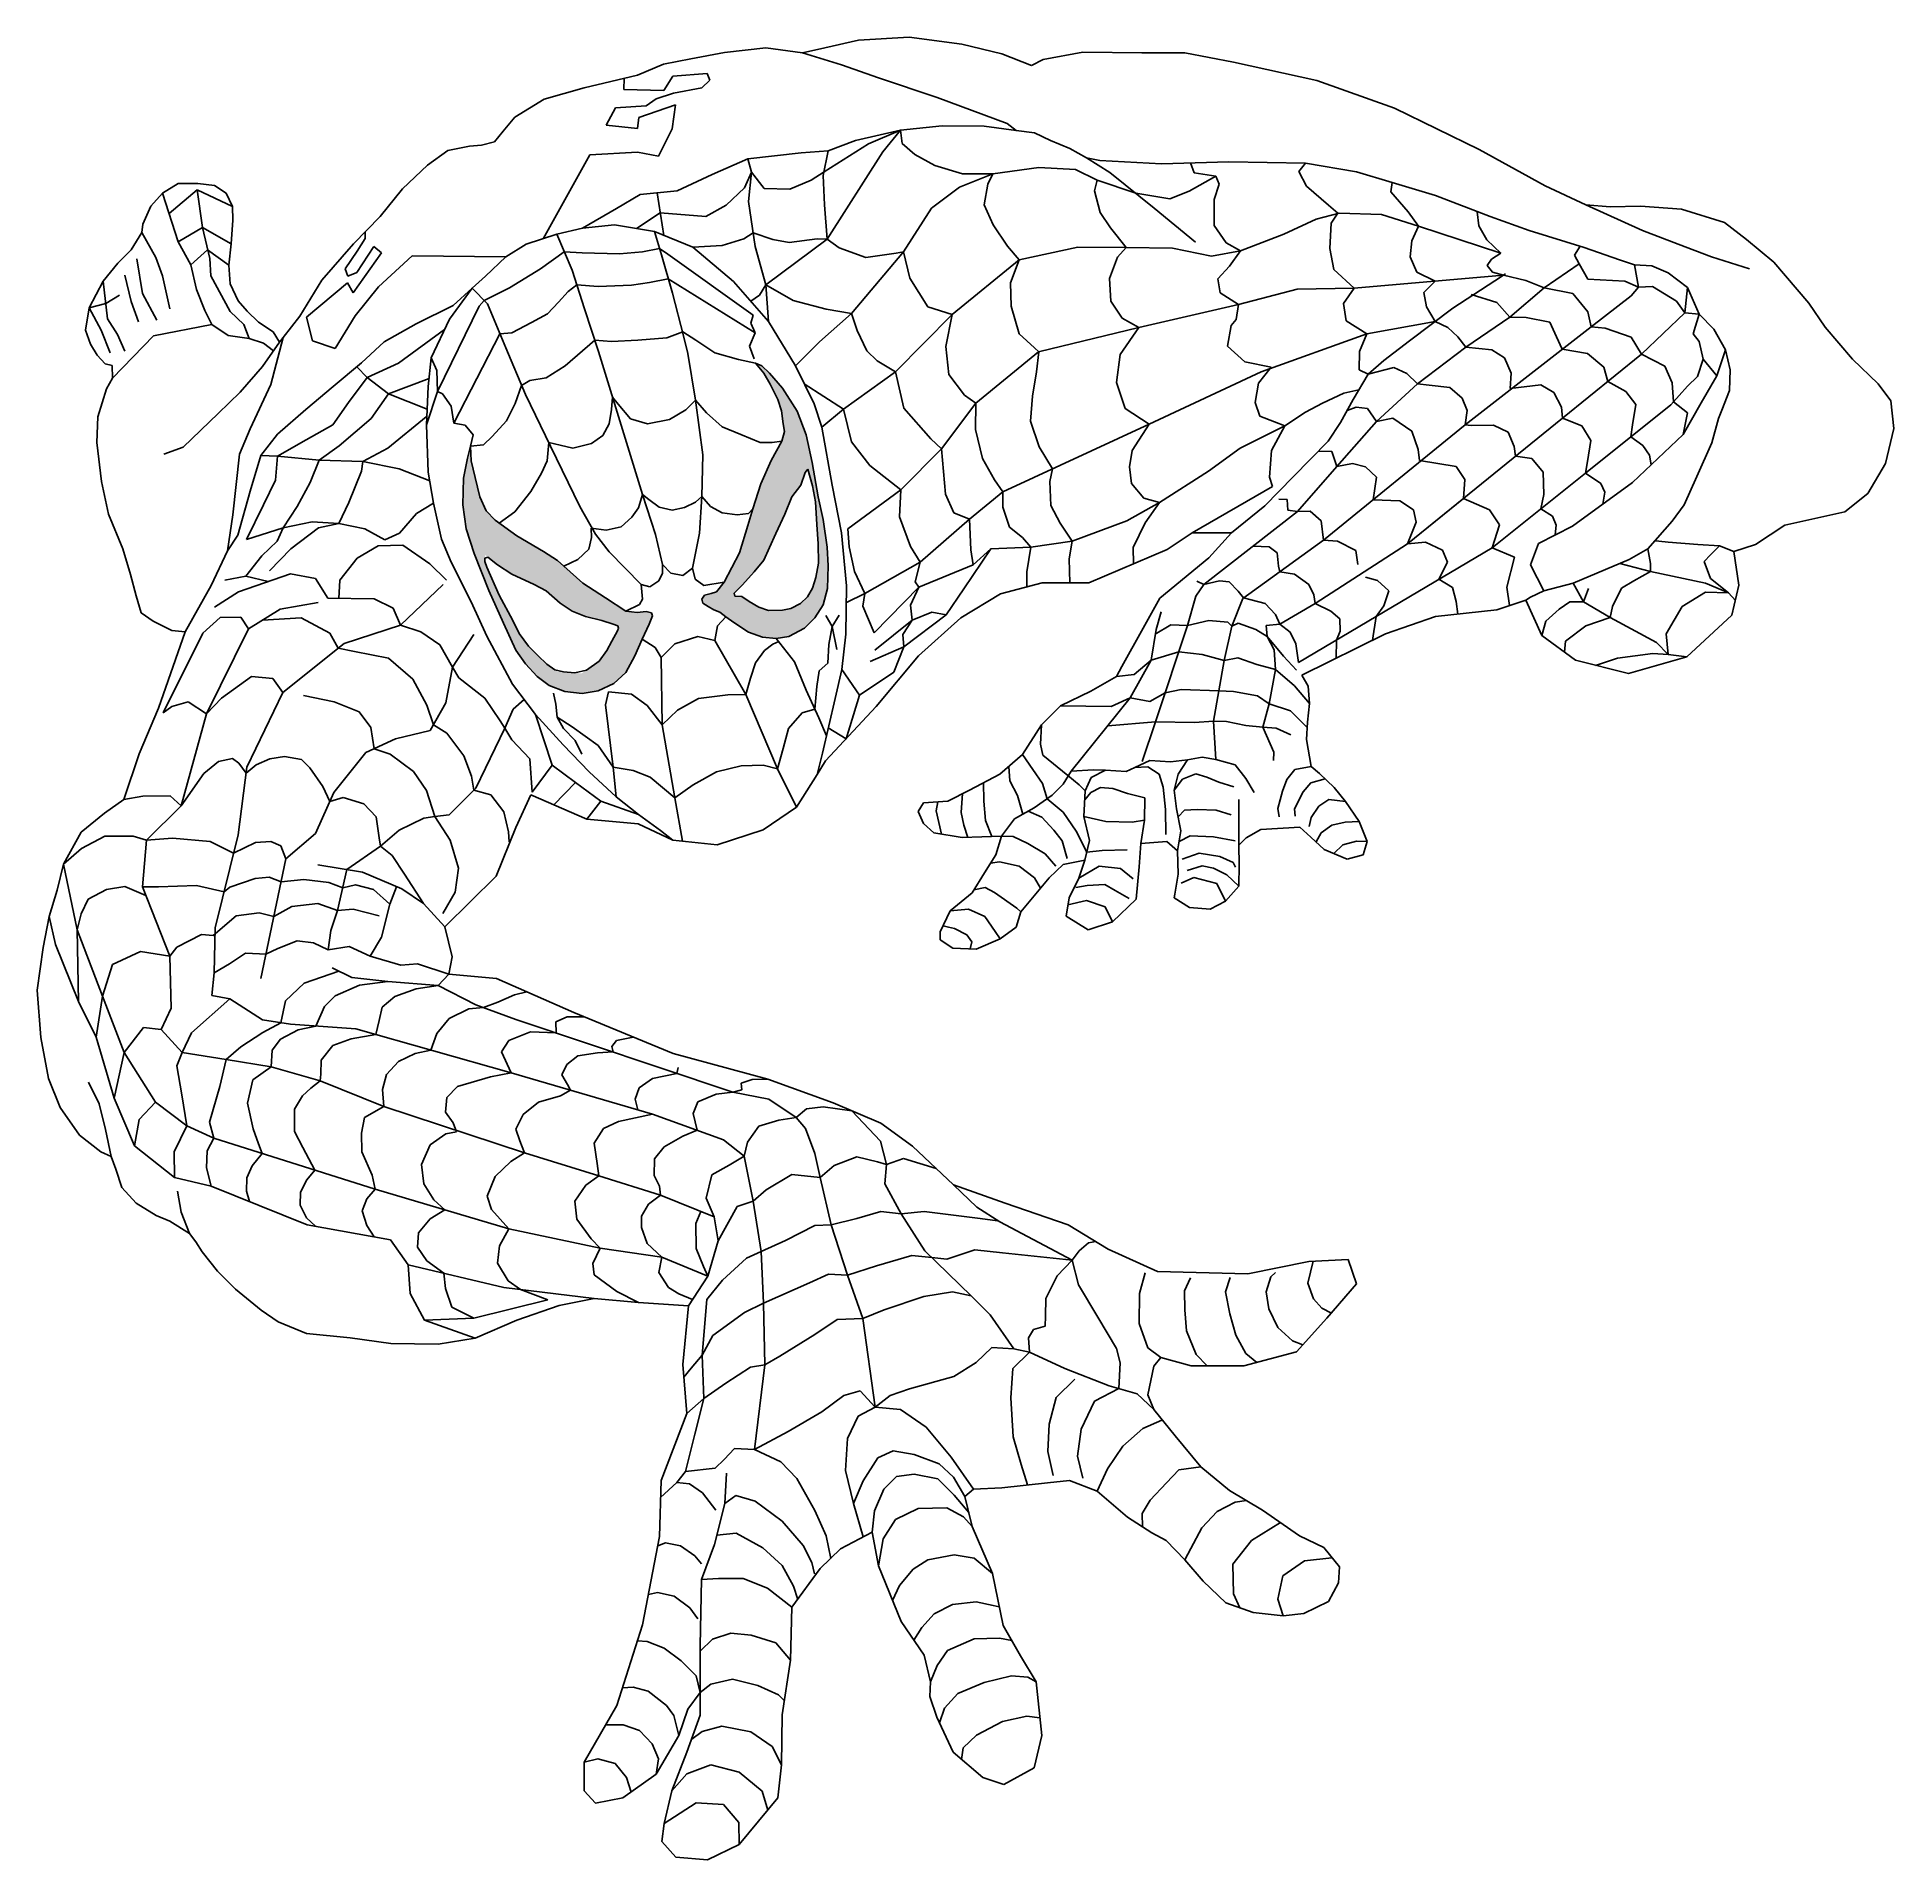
# Model space of a CAD drawing. Header units: centimetres. Extents: x 6588.4 to 6664.6, y 4791.3 to 4866.1.
import ezdxf

# ---------------------------------------------------------------- set-up
doc = ezdxf.new("R2010")
doc.units = ezdxf.units.CM

msp = doc.modelspace()

# ---------------------------------------------------------------- hatches: boundary and pattern name
h = msp.add_hatch(color=256)
h.paths.add_polyline_path([(6617.751, 4846.757), (6617.551, 4846.077), (6617.199, 4844.954), (6616.884, 4844.346), (6616.573, 4843.747), (6616.263, 4843.35), (6616.039, 4843.277), (6615.771, 4843.212), (6615.656, 4843.054), (6615.699, 4842.887), (6615.923, 4842.75), (6616.145, 4842.61), (6616.393, 4842.522), (6616.64, 4842.323), (6616.973, 4842.095), (6617.572, 4841.695), (6618.153, 4841.486), (6618.714, 4841.438), (6619.228, 4841.524), (6619.865, 4841.866), (6620.293, 4842.285), (6620.636, 4842.817), (6620.816, 4843.483), (6620.846, 4844.414), (6620.806, 4845.185), (6620.631, 4846.319), (6620.437, 4847.253), (6620.19, 4848.662), (6619.943, 4849.793), (6619.566, 4850.768), (6618.967, 4851.713), (6618.438, 4852.326), (6618.121, 4852.623), (6617.856, 4852.729), (6618.206, 4852.327), (6618.464, 4851.873), (6618.769, 4851.245), (6618.925, 4850.778), (6618.989, 4850.247), (6619.044, 4849.927), (6618.934, 4849.533), (6618.504, 4848.74), (6618.084, 4847.784)])
h.paths.add_polyline_path([(6619.348, 4847.256), (6619.72, 4847.724), (6619.9, 4848.251), (6620.008, 4848.383), (6620.2, 4847.7), (6620.32, 4847.04), (6620.38, 4846.116), (6620.432, 4845.32), (6620.44, 4844.533), (6620.332, 4843.945), (6620.193, 4843.499), (6619.991, 4843.144), (6619.703, 4842.875), (6619.309, 4842.674), (6618.973, 4842.597), (6618.387, 4842.587), (6617.993, 4842.722), (6617.6, 4842.962), (6617.302, 4843.154), (6617.014, 4843.173), (6616.987, 4843.294), (6617.321, 4843.638), (6617.799, 4844.173), (6618.201, 4844.651), (6618.439, 4845.177), (6618.697, 4845.742), (6619.057, 4846.534)], flags=16)
h = msp.add_hatch(color=256)
h.paths.add_polyline_path([(6609.732, 4844.632), (6609.16, 4845.002), (6608.066, 4845.646), (6607.182, 4846.291), (6606.801, 4846.681), (6606.547, 4847.249), (6606.355, 4848.048), (6606.193, 4848.724), (6606.171, 4849.323), (6606.04, 4848.839), (6605.871, 4848.01), (6605.848, 4846.919), (6605.986, 4845.936), (6606.317, 4844.922), (6606.923, 4843.413), (6607.517, 4842.073), (6608.029, 4840.957), (6608.421, 4840.391), (6608.904, 4839.871), (6609.392, 4839.508), (6610.032, 4839.264), (6610.752, 4839.182), (6611.41, 4839.289), (6612.043, 4839.596), (6612.545, 4840.047), (6612.902, 4840.723), (6613.215, 4841.406), (6613.501, 4842.029), (6613.631, 4842.369), (6613.598, 4842.489), (6613.379, 4842.546), (6612.999, 4842.503), (6612.537, 4842.563), (6611.703, 4843.1), (6610.776, 4843.705)])
h.paths.add_polyline_path([(6609.265, 4843.399), (6609.841, 4842.892), (6610.342, 4842.554), (6610.881, 4842.337), (6611.803, 4842.121), (6612.278, 4841.927), (6611.97, 4841.331), (6611.756, 4840.946), (6611.45, 4840.512), (6610.729, 4840.005), (6609.731, 4840.082), (6609.297, 4840.383), (6608.934, 4840.74), (6608.542, 4841.124), (6608.165, 4841.637), (6607.897, 4842.178), (6607.344, 4843.222), (6606.754, 4844.54), (6606.762, 4844.866), (6607.271, 4844.46), (6607.859, 4844.082), (6608.776, 4843.652)], flags=16)

# ---------------------------------------------------------------- linework, layer by layer
for p, q in [((6616.581, 4865.481), (6615.205, 4865.228)), ((6618.287, 4865.676), (6616.581, 4865.481)), ((6619.782, 4865.466), (6618.287, 4865.676)), ((6620.699, 4865.676), (6619.782, 4865.466)), ((6619.782, 4865.466), (6621.391, 4864.979)), ((6622.088, 4865.992), (6620.699, 4865.676)), ((6624.16, 4866.114), (6622.088, 4865.992)), ((6626.329, 4865.822), (6624.16, 4866.114)), ((6627.962, 4865.432), (6626.329, 4865.822)), ((6631.297, 4865.493), (6629.659, 4865.191)), ((6633.71, 4865.471), (6631.297, 4865.493)), ((6635.476, 4865.471), (6633.71, 4865.471)), ((6637.475, 4865.09), (6635.476, 4865.471)), ((6614.08, 4865.003), (6613.011, 4864.553)), ((6615.205, 4865.228), (6614.08, 4865.003)), ((6621.391, 4864.979), (6622.903, 4864.45)), ((6629.185, 4864.954), (6627.962, 4865.432)), ((6629.659, 4865.191), (6629.185, 4864.954)), ((6640.897, 4864.34), (6637.475, 4865.09)), ((6610.828, 4864.036), (6609.186, 4863.562)), ((6613.011, 4864.553), (6610.828, 4864.036)), ((6612.455, 4863.959), (6612.473, 4864.426)), ((6612.455, 4863.959), (6614.096, 4863.929)), ((6614.096, 4863.929), (6614.47, 4864.516)), ((6614.47, 4864.516), (6615.878, 4864.617)), ((6615.655, 4864.04), (6614.501, 4863.817)), ((6615.989, 4864.344), (6615.655, 4864.04)), ((6615.878, 4864.617), (6615.989, 4864.344)), ((6622.903, 4864.45), (6625.314, 4863.64)), ((6644.078, 4863.2), (6640.897, 4864.34)), ((6609.186, 4863.562), (6607.979, 4862.83)), ((6612.111, 4863.21), (6611.726, 4862.502)), ((6613.377, 4863.291), (6612.111, 4863.21)), ((6613.073, 4862.815), (6614.572, 4863.342)), ((6613.782, 4863.585), (6613.377, 4863.291)), ((6614.501, 4863.817), (6613.782, 4863.585)), ((6614.572, 4863.342), (6614.44, 4862.35)), ((6625.314, 4863.64), (6628.186, 4862.568)), ((6647.555, 4861.5), (6644.078, 4863.2)), ((6607.979, 4862.83), (6607.504, 4862.256)), ((6611.726, 4862.502), (6613.012, 4862.36)), ((6613.012, 4862.36), (6613.073, 4862.815)), ((6625.521, 4862.469), (6623.804, 4862.294)), ((6627.238, 4862.456), (6625.521, 4862.469)), ((6628.549, 4862.277), (6627.238, 4862.456)), ((6628.186, 4862.568), (6628.549, 4862.277)), ((6606.614, 4861.683), (6606.119, 4861.643)), ((6607.148, 4861.821), (6606.614, 4861.683)), ((6607.504, 4862.256), (6607.148, 4861.821)), ((6614.44, 4862.35), (6613.883, 4861.236)), ((6620.673, 4860.59), (6622.491, 4861.732)), ((6621.957, 4861.875), (6620.846, 4861.449)), ((6623.804, 4862.294), (6621.957, 4861.875)), ((6622.491, 4861.732), (6623.804, 4862.294)), ((6623.088, 4861.407), (6623.804, 4862.294)), ((6623.804, 4862.294), (6623.877, 4861.75)), ((6623.877, 4861.75), (6624.392, 4861.303)), ((6628.549, 4862.277), (6629.303, 4862.192)), ((6629.303, 4862.192), (6629.963, 4861.869)), ((6629.963, 4861.869), (6630.757, 4861.546)), ((6605.23, 4861.465), (6604.406, 4860.864)), ((6606.119, 4861.643), (6605.23, 4861.465)), ((6611.068, 4861.287), (6609.145, 4857.842)), ((6613.022, 4861.398), (6611.068, 4861.287)), ((6613.883, 4861.236), (6613.022, 4861.398)), ((6617.544, 4861.117), (6616.075, 4860.481)), ((6619.735, 4861.373), (6617.544, 4861.117)), ((6617.696, 4860.578), (6617.544, 4861.117)), ((6620.846, 4861.449), (6619.735, 4861.373)), ((6620.846, 4861.449), (6620.641, 4860.432)), ((6620.806, 4857.826), (6623.088, 4861.407)), ((6624.392, 4861.303), (6625.22, 4860.842)), ((6630.757, 4861.546), (6631.447, 4861.164)), ((6631.447, 4861.164), (6631.99, 4861.046)), ((6631.447, 4861.164), (6632.395, 4860.564)), ((6631.99, 4861.046), (6634.517, 4860.918)), ((6634.517, 4860.918), (6637.286, 4861)), ((6635.715, 4860.953), (6635.862, 4860.54)), ((6637.286, 4861), (6640.426, 4860.938)), ((6640.426, 4860.938), (6640.157, 4860.606)), ((6640.426, 4860.938), (6642.518, 4860.591)), ((6650.265, 4860.007), (6647.555, 4861.5)), ((6604.406, 4860.864), (6603.381, 4859.885)), ((6616.075, 4860.481), (6614.644, 4859.808)), ((6617.402, 4859.933), (6617.696, 4860.578)), ((6617.577, 4859.367), (6617.696, 4860.578)), ((6617.696, 4860.578), (6618.221, 4859.904)), ((6619.264, 4859.874), (6620.143, 4860.246)), ((6620.143, 4860.246), (6620.673, 4860.59)), ((6620.641, 4860.432), (6620.691, 4859.231)), ((6625.22, 4860.842), (6626.359, 4860.503)), ((6626.23, 4859.962), (6627.6, 4860.505)), ((6626.359, 4860.503), (6627.6, 4860.505)), ((6627.6, 4860.505), (6627.39, 4860.083)), ((6627.6, 4860.505), (6629.491, 4860.766)), ((6629.491, 4860.766), (6630.991, 4860.679)), ((6630.991, 4860.679), (6631.882, 4860.244)), ((6631.764, 4859.801), (6631.882, 4860.244)), ((6631.882, 4860.244), (6633.469, 4859.705)), ((6632.395, 4860.564), (6634.216, 4859.094)), ((6635.656, 4859.794), (6636.749, 4860.411)), ((6635.862, 4860.54), (6636.749, 4860.411)), ((6636.749, 4860.411), (6636.883, 4860.084)), ((6640.157, 4860.606), (6640.464, 4859.992)), ((6642.518, 4860.591), (6643.983, 4860.149)), ((6643.933, 4859.765), (6643.983, 4860.149)), ((6643.983, 4860.149), (6645.767, 4859.612)), ((6593.52, 4859.707), (6593.053, 4859.181)), ((6594.164, 4860.104), (6593.52, 4859.707)), ((6594.172, 4857.721), (6593.52, 4859.707)), ((6594.946, 4859.851), (6593.794, 4858.872)), ((6594.976, 4860.107), (6594.164, 4860.104)), ((6595.161, 4858.302), (6594.946, 4859.851)), ((6594.946, 4859.851), (6596.399, 4859.163)), ((6595.661, 4860.024), (6594.976, 4860.107)), ((6596.139, 4859.713), (6595.661, 4860.024)), ((6596.399, 4859.163), (6596.139, 4859.713)), ((6603.381, 4859.885), (6602.456, 4858.752)), ((6613.126, 4859.661), (6612.156, 4859.079)), ((6614.644, 4859.808), (6613.126, 4859.661)), ((6614.104, 4857.979), (6613.823, 4859.729)), ((6616.657, 4859.219), (6617.402, 4859.933)), ((6617.85, 4857.525), (6617.577, 4859.367)), ((6618.221, 4859.904), (6619.264, 4859.874)), ((6625.078, 4859.092), (6626.23, 4859.962)), ((6627.39, 4860.083), (6627.24, 4859.229)), ((6632.004, 4858.916), (6631.764, 4859.801)), ((6633.469, 4859.705), (6634.864, 4859.477)), ((6634.864, 4859.477), (6635.656, 4859.794)), ((6636.883, 4860.084), (6636.683, 4859.446)), ((6636.683, 4859.446), (6636.683, 4858.388)), ((6640.464, 4859.992), (6641.368, 4859.217)), ((6644.64, 4858.943), (6643.933, 4859.765)), ((6645.767, 4859.612), (6648.007, 4858.754)), ((6651.93, 4859.239), (6650.265, 4860.007)), ((6593.053, 4859.181), (6592.714, 4858.445)), ((6596.345, 4857.638), (6596.41, 4858.606)), ((6596.41, 4858.606), (6596.399, 4859.163)), ((6602.456, 4858.752), (6601.36, 4857.634)), ((6612.156, 4859.079), (6610.758, 4858.277)), ((6612.97, 4858.263), (6613.954, 4858.91)), ((6613.954, 4858.91), (6615.823, 4858.757)), ((6615.823, 4858.757), (6616.657, 4859.219)), ((6620.691, 4859.231), (6620.806, 4857.826)), ((6623.928, 4857.298), (6625.078, 4859.092)), ((6627.24, 4859.229), (6627.607, 4858.415)), ((6632.424, 4858.286), (6632.004, 4858.916)), ((6634.216, 4859.094), (6635.912, 4857.707)), ((6639.543, 4858.026), (6640.864, 4858.642)), ((6640.864, 4858.642), (6641.811, 4858.884)), ((6641.368, 4859.217), (6641.755, 4858.886)), ((6641.755, 4858.886), (6641.482, 4858.474)), ((6641.811, 4858.884), (6643.551, 4858.84)), ((6643.551, 4858.84), (6645.071, 4858.356)), ((6645.071, 4858.356), (6644.64, 4858.943)), ((6647.546, 4858.377), (6647.467, 4858.946)), ((6648.007, 4858.754), (6649.61, 4858.186)), ((6652.933, 4859.153), (6651.93, 4859.239)), ((6651.93, 4859.239), (6654.256, 4858.176)), ((6654.17, 4859.175), (6652.933, 4859.153)), ((6655.863, 4859.049), (6654.17, 4859.175)), ((6657.623, 4858.503), (6655.863, 4859.049)), ((6592.678, 4858.094), (6592.234, 4857.381)), ((6592.714, 4858.445), (6592.678, 4858.094)), ((6593.246, 4857.076), (6592.678, 4858.094)), ((6595.161, 4858.302), (6594.172, 4857.721)), ((6595.463, 4857.033), (6595.161, 4858.302)), ((6595.161, 4858.302), (6596.345, 4857.638)), ((6601.515, 4857.329), (6601.848, 4857.85)), ((6601.848, 4857.85), (6601.842, 4858.125)), ((6609.703, 4858.023), (6608.454, 4857.618)), ((6610.758, 4858.277), (6609.703, 4858.023)), ((6610.34, 4856.545), (6609.703, 4858.023)), ((6612.067, 4858.414), (6610.758, 4858.277)), ((6613.708, 4858.14), (6612.067, 4858.414)), ((6615.29, 4857.496), (6613.708, 4858.14)), ((6613.997, 4857.174), (6613.708, 4858.14)), ((6617.387, 4857.842), (6616.486, 4857.566)), ((6617.766, 4858.088), (6617.387, 4857.842)), ((6618.564, 4857.806), (6617.766, 4858.088)), ((6620.389, 4857.842), (6619.236, 4857.686)), ((6620.806, 4857.826), (6620.389, 4857.842)), ((6627.607, 4858.415), (6628.203, 4857.534)), ((6633.068, 4857.476), (6632.424, 4858.286)), ((6636.683, 4858.388), (6637.175, 4857.677)), ((6637.759, 4857.343), (6639.543, 4858.026)), ((6641.482, 4858.474), (6641.433, 4857.44)), ((6644.786, 4857.76), (6645.071, 4858.356)), ((6645.071, 4858.356), (6648.441, 4857.255)), ((6647.867, 4857.799), (6647.546, 4858.377)), ((6649.61, 4858.186), (6651.857, 4857.482)), ((6654.256, 4858.176), (6655.715, 4857.62)), ((6658.518, 4857.806), (6657.623, 4858.503)), ((6592.234, 4857.381), (6591.696, 4856.832)), ((6594.688, 4856.775), (6594.172, 4857.721)), ((6595.377, 4857.392), (6594.688, 4856.775)), ((6595.377, 4857.392), (6596.249, 4856.751)), ((6596.249, 4856.751), (6596.345, 4857.638)), ((6601.36, 4857.634), (6600.062, 4856.135)), ((6601.025, 4856.6), (6601.515, 4857.329)), ((6601.348, 4855.621), (6602.515, 4857.267)), ((6602.192, 4857.517), (6601.494, 4856.455)), ((6602.515, 4857.267), (6602.192, 4857.517)), ((6603.774, 4857.144), (6602.387, 4855.873)), ((6607.613, 4857.099), (6603.774, 4857.144)), ((6607.613, 4857.099), (6606.786, 4856.301)), ((6608.454, 4857.618), (6607.613, 4857.099)), ((6609.036, 4856.605), (6610.011, 4857.31)), ((6610.011, 4857.31), (6610.748, 4857.268)), ((6610.748, 4857.268), (6612.283, 4857.223)), ((6612.283, 4857.223), (6613.222, 4857.301)), ((6613.222, 4857.301), (6613.919, 4857.438)), ((6613.919, 4857.438), (6614.262, 4857.205)), ((6614.453, 4855.61), (6613.997, 4857.174)), ((6614.262, 4857.205), (6617.76, 4854.708)), ((6616.486, 4857.566), (6615.29, 4857.496)), ((6616.951, 4856.09), (6615.29, 4857.496)), ((6618.277, 4855.956), (6617.85, 4857.525)), ((6618.277, 4855.956), (6620.806, 4857.826)), ((6619.236, 4857.686), (6618.564, 4857.806)), ((6620.806, 4857.826), (6621.286, 4857.464)), ((6621.286, 4857.464), (6622.392, 4857.065)), ((6621.801, 4854.774), (6623.928, 4857.298)), ((6622.392, 4857.065), (6623.626, 4857.245)), ((6623.626, 4857.245), (6623.928, 4857.298)), ((6623.928, 4857.298), (6624.192, 4856.23)), ((6628.203, 4857.534), (6628.685, 4856.969)), ((6628.685, 4856.969), (6631.086, 4857.498)), ((6631.086, 4857.498), (6633.068, 4857.476)), ((6632.382, 4856.214), (6632.714, 4857.084)), ((6632.714, 4857.084), (6633.068, 4857.476)), ((6633.068, 4857.476), (6634.964, 4857.454)), ((6634.964, 4857.454), (6636.57, 4857.123)), ((6636.57, 4857.123), (6637.759, 4857.343)), ((6637.175, 4857.677), (6637.759, 4857.343)), ((6637.759, 4857.343), (6637.303, 4856.711)), ((6641.433, 4857.44), (6641.595, 4856.584)), ((6644.724, 4857.094), (6644.786, 4857.76)), ((6645.003, 4856.475), (6644.724, 4857.094)), ((6648.441, 4857.255), (6647.867, 4857.799)), ((6648.441, 4857.255), (6648.058, 4857)), ((6651.692, 4857.534), (6651.463, 4857.166)), ((6651.463, 4857.166), (6651.652, 4856.816)), ((6651.857, 4857.482), (6653.317, 4856.979)), ((6655.715, 4857.62), (6657.085, 4857.098)), ((6657.085, 4857.098), (6658.644, 4856.602)), ((6659.641, 4856.881), (6658.518, 4857.806)), ((6591.696, 4856.832), (6591.088, 4856.095)), ((6592.235, 4855.269), (6591.977, 4856.344)), ((6592.708, 4855.592), (6592.472, 4857.011)), ((6593.526, 4856.323), (6593.246, 4857.076)), ((6593.827, 4854.968), (6593.526, 4856.323)), ((6594.925, 4855.764), (6594.688, 4856.775)), ((6595.506, 4856.323), (6595.463, 4857.033)), ((6596.302, 4854.86), (6595.506, 4856.323)), ((6596.297, 4855.993), (6596.249, 4856.751)), ((6601.129, 4856.309), (6601.025, 4856.6)), ((6601.494, 4856.455), (6601.129, 4856.309)), ((6607.766, 4855.832), (6609.036, 4856.605)), ((6610.849, 4854.964), (6610.34, 4856.545)), ((6625.928, 4854.739), (6628.685, 4856.969)), ((6628.685, 4856.969), (6628.327, 4856.028)), ((6637.303, 4856.711), (6636.829, 4856.201)), ((6641.595, 4856.584), (6642.419, 4855.81)), ((6648.55, 4856.344), (6642.419, 4855.81)), ((6645.744, 4856.099), (6645.003, 4856.475)), ((6648.058, 4857), (6647.888, 4856.74)), ((6647.888, 4856.74), (6648.103, 4856.468)), ((6648.103, 4856.468), (6648.55, 4856.344)), ((6648.2, 4856.116), (6648.64, 4856.403)), ((6649.469, 4856.125), (6648.55, 4856.344)), ((6651.652, 4856.816), (6650.223, 4855.824)), ((6652.015, 4856.184), (6651.652, 4856.816)), ((6653.317, 4856.979), (6653.928, 4856.768)), ((6653.928, 4856.768), (6654.642, 4856.728)), ((6653.928, 4856.768), (6654.088, 4855.85)), ((6654.642, 4856.728), (6655.313, 4856.443)), ((6655.313, 4856.443), (6656.101, 4855.839)), ((6661.082, 4855.191), (6659.641, 4856.881)), ((6591.088, 4856.095), (6590.515, 4855.008)), ((6591.266, 4854.559), (6591.088, 4856.095)), ((6593.289, 4854.494), (6592.708, 4855.592)), ((6595.269, 4854.903), (6594.925, 4855.764)), ((6596.636, 4855.299), (6596.297, 4855.993)), ((6600.062, 4856.135), (6599.167, 4854.658)), ((6599.436, 4854.629), (6601.119, 4856.038)), ((6601.119, 4856.038), (6601.348, 4855.621)), ((6602.387, 4855.873), (6601.436, 4854.676)), ((6606.239, 4855.81), (6605.3, 4854.535)), ((6606.239, 4855.81), (6605.456, 4855.108)), ((6606.786, 4856.301), (6606.239, 4855.81)), ((6606.858, 4855.174), (6606.239, 4855.81)), ((6606.729, 4855.307), (6607.766, 4855.832)), ((6610.179, 4855.678), (6609.773, 4855.24)), ((6610.533, 4855.945), (6610.179, 4855.678)), ((6611.397, 4855.881), (6610.533, 4855.945)), ((6612.775, 4855.934), (6611.397, 4855.881)), ((6613.512, 4856.041), (6612.775, 4855.934)), ((6614.282, 4856.195), (6613.512, 4856.041)), ((6617.843, 4853.982), (6614.282, 4856.195)), ((6614.909, 4853.863), (6614.453, 4855.61)), ((6618.396, 4854.443), (6616.951, 4856.09)), ((6618.277, 4855.956), (6618.019, 4855.532)), ((6618.396, 4854.443), (6618.277, 4855.956)), ((6618.277, 4855.956), (6619.409, 4855.304)), ((6624.192, 4856.23), (6624.925, 4855.047)), ((6628.327, 4856.028), (6628.354, 4855.073)), ((6632.444, 4855.281), (6632.382, 4856.214)), ((6636.829, 4856.201), (6636.92, 4855.617)), ((6636.92, 4855.617), (6637.685, 4855.143)), ((6640.091, 4855.777), (6637.685, 4855.143)), ((6642.419, 4855.81), (6640.091, 4855.777)), ((6642.419, 4855.81), (6641.982, 4855.179)), ((6645.744, 4856.099), (6645.282, 4855.638)), ((6645.282, 4855.638), (6645.39, 4855.05)), ((6646.471, 4854.99), (6648.2, 4856.116)), ((6648.284, 4855.218), (6647.226, 4855.556)), ((6650.223, 4855.824), (6648.808, 4854.628)), ((6650.223, 4855.824), (6649.469, 4856.125)), ((6651.403, 4855.592), (6650.223, 4855.824)), ((6652.015, 4854.843), (6651.403, 4855.592)), ((6653.535, 4856.106), (6652.015, 4856.184)), ((6654.088, 4855.85), (6653.535, 4856.106)), ((6654.088, 4855.85), (6653.788, 4855.505)), ((6654.661, 4855.888), (6654.088, 4855.85)), ((6655.648, 4855.277), (6654.661, 4855.888)), ((6655.988, 4854.795), (6656.101, 4855.839)), ((6656.101, 4855.839), (6656.386, 4855.185)), ((6590.515, 4855.008), (6590.363, 4854.096)), ((6590.515, 4855.008), (6591.194, 4855.186)), ((6591.008, 4854.086), (6590.515, 4855.008)), ((6591.194, 4855.186), (6591.756, 4855.525)), ((6592.536, 4854.43), (6592.235, 4855.269)), ((6595.547, 4854.316), (6595.269, 4854.903)), ((6596.862, 4854.322), (6596.302, 4854.86)), ((6597.007, 4854.864), (6596.636, 4855.299)), ((6597.459, 4854.412), (6597.007, 4854.864)), ((6605.456, 4855.108), (6603.931, 4854.355)), ((6604.813, 4851.566), (6606.519, 4855.074)), ((6606.519, 4855.074), (6606.729, 4855.307)), ((6607.617, 4853.361), (6606.858, 4855.174)), ((6609.773, 4855.24), (6609.323, 4854.755)), ((6611.413, 4853.209), (6610.849, 4854.964)), ((6618.019, 4855.532), (6617.665, 4855.276)), ((6619.409, 4855.304), (6620.755, 4854.957)), ((6620.755, 4854.957), (6621.801, 4854.774)), ((6624.925, 4855.047), (6625.928, 4854.739)), ((6628.354, 4855.073), (6628.681, 4853.94)), ((6632.9, 4854.577), (6632.444, 4855.281)), ((6637.685, 4855.143), (6633.594, 4854.203)), ((6637.685, 4855.143), (6637.577, 4854.523)), ((6641.982, 4855.179), (6642.096, 4854.468)), ((6644.689, 4853.654), (6646.471, 4854.99)), ((6645.39, 4855.05), (6645.748, 4854.448)), ((6648.808, 4854.628), (6648.284, 4855.218)), ((6652.154, 4854.231), (6652.015, 4854.843)), ((6653.788, 4855.505), (6652.154, 4854.231)), ((6654.212, 4853.098), (6655.988, 4854.795)), ((6655.988, 4854.795), (6655.648, 4855.277)), ((6656.579, 4854.744), (6655.988, 4854.795)), ((6656.386, 4855.185), (6656.579, 4854.744)), ((6661.755, 4854.215), (6661.082, 4855.191)), ((6590.363, 4854.096), (6590.573, 4853.512)), ((6591.374, 4853.161), (6591.008, 4854.086)), ((6591.675, 4853.914), (6591.266, 4854.559)), ((6593.151, 4853.854), (6595.547, 4854.316)), ((6595.547, 4854.316), (6596.219, 4853.875)), ((6597.081, 4853.749), (6596.862, 4854.322)), ((6598.072, 4854.025), (6597.459, 4854.412)), ((6599.167, 4854.658), (6598.473, 4853.786)), ((6599.679, 4853.647), (6599.436, 4854.629)), ((6601.436, 4854.676), (6600.616, 4853.335)), ((6603.931, 4854.355), (6602.626, 4853.61)), ((6605.104, 4854.118), (6603.214, 4852.731)), ((6605.3, 4854.535), (6604.557, 4852.951)), ((6608.662, 4854.407), (6607.855, 4853.983)), ((6609.323, 4854.755), (6608.662, 4854.407)), ((6617.661, 4854.378), (6617.76, 4854.708)), ((6617.843, 4853.982), (6617.661, 4854.378)), ((6619.502, 4852.623), (6618.396, 4854.443)), ((6620.487, 4853.616), (6621.801, 4854.774)), ((6622.032, 4854.077), (6621.801, 4854.774)), ((6622.425, 4853.247), (6622.032, 4854.077)), ((6625.928, 4854.739), (6623.598, 4852.379)), ((6625.928, 4854.739), (6625.675, 4853.415)), ((6633.594, 4854.203), (6629.478, 4853.205)), ((6632.817, 4853.085), (6633.594, 4854.203)), ((6633.594, 4854.203), (6632.9, 4854.577)), ((6637.376, 4854.286), (6637.23, 4853.429)), ((6637.577, 4854.523), (6637.376, 4854.286)), ((6642.096, 4854.468), (6642.949, 4853.937)), ((6642.949, 4853.937), (6645.748, 4854.448)), ((6646.274, 4854.202), (6645.748, 4854.448)), ((6646.677, 4853.814), (6646.274, 4854.202)), ((6652.154, 4854.231), (6646.984, 4850.201)), ((6648.808, 4854.628), (6647.013, 4853.389)), ((6649.489, 4854.606), (6648.808, 4854.628)), ((6650.458, 4854.422), (6649.489, 4854.606)), ((6650.732, 4853.817), (6650.458, 4854.422)), ((6652.726, 4854.172), (6652.154, 4854.231)), ((6653.792, 4853.797), (6652.726, 4854.172)), ((6656.339, 4853.935), (6656.579, 4854.744)), ((6656.579, 4854.744), (6657.182, 4854.124)), ((6657.182, 4854.124), (6657.669, 4853.276)), ((6662.867, 4852.902), (6661.755, 4854.215)), ((6590.573, 4853.512), (6590.847, 4853.069)), ((6591.476, 4852.114), (6593.151, 4853.854)), ((6591.977, 4853.225), (6591.675, 4853.914)), ((6596.219, 4853.875), (6597.081, 4853.749)), ((6597.081, 4853.749), (6597.673, 4853.56)), ((6598.325, 4853.6), (6597.632, 4852.598)), ((6597.673, 4853.56), (6598.082, 4853.248)), ((6597.969, 4851.864), (6598.473, 4853.786)), ((6598.325, 4853.6), (6598.072, 4854.025)), ((6598.473, 4853.786), (6598.325, 4853.6)), ((6600.616, 4853.335), (6599.679, 4853.647)), ((6602.626, 4853.61), (6601.689, 4852.744)), ((6607.375, 4853.941), (6605.481, 4850.271)), ((6607.855, 4853.983), (6607.375, 4853.941)), ((6608.419, 4851.448), (6607.617, 4853.361)), ((6610.049, 4852.628), (6611.261, 4853.681)), ((6611.261, 4853.681), (6611.953, 4853.626)), ((6611.953, 4853.626), (6613.033, 4853.673)), ((6613.033, 4853.673), (6614.219, 4853.778)), ((6614.219, 4853.778), (6614.871, 4854.021)), ((6614.871, 4854.021), (6615.405, 4853.673)), ((6615.088, 4853.129), (6614.909, 4853.863)), ((6615.405, 4853.673), (6616.186, 4853.164)), ((6617.612, 4853.437), (6617.843, 4853.982)), ((6617.81, 4852.909), (6617.612, 4853.437)), ((6619.502, 4852.623), (6620.487, 4853.616)), ((6625.675, 4853.415), (6625.792, 4852.268)), ((6628.681, 4853.94), (6629.31, 4853.367)), ((6629.31, 4853.367), (6629.485, 4853.206)), ((6637.23, 4853.429), (6637.941, 4852.791)), ((6638.613, 4852.386), (6642.949, 4853.937)), ((6642.949, 4853.937), (6642.645, 4853.208)), ((6643.64, 4852.849), (6644.689, 4853.654)), ((6647.013, 4853.389), (6645.024, 4851.883)), ((6647.013, 4853.389), (6646.677, 4853.814)), ((6648.068, 4853.282), (6647.013, 4853.389)), ((6648.597, 4852.954), (6648.068, 4853.282)), ((6650.965, 4853.304), (6650.732, 4853.817)), ((6651.996, 4853.126), (6650.965, 4853.304)), ((6654.212, 4853.098), (6653.792, 4853.797)), ((6656.576, 4853.619), (6656.339, 4853.935)), ((6656.752, 4852.901), (6656.576, 4853.619)), ((6657.306, 4852.22), (6657.669, 4853.276)), ((6657.669, 4853.276), (6657.857, 4852.46)), ((6590.847, 4853.069), (6591.169, 4852.71)), ((6591.169, 4852.71), (6591.462, 4852.644)), ((6591.462, 4852.644), (6591.476, 4852.114)), ((6597.632, 4852.598), (6596.708, 4851.549)), ((6601.689, 4852.744), (6600.529, 4851.78)), ((6601.928, 4852.149), (6601.505, 4852.591)), ((6603.214, 4852.731), (6601.928, 4852.149)), ((6604.557, 4852.951), (6604.43, 4851.78)), ((6604.787, 4852.429), (6604.557, 4852.951)), ((6609.273, 4852.135), (6610.049, 4852.628)), ((6612.126, 4850.908), (6611.413, 4853.209)), ((6615.399, 4851.212), (6615.088, 4853.129)), ((6616.186, 4853.164), (6617.155, 4852.886)), ((6617.155, 4852.886), (6617.856, 4852.729)), ((6618.206, 4852.327), (6617.856, 4852.729)), ((6617.856, 4852.729), (6618.121, 4852.623)), ((6618.121, 4852.623), (6618.438, 4852.326)), ((6620.261, 4851.062), (6619.502, 4852.623)), ((6622.851, 4852.832), (6622.425, 4853.247)), ((6623.598, 4852.379), (6622.851, 4852.832)), ((6629.478, 4853.205), (6626.895, 4851.093)), ((6629.485, 4853.206), (6629.395, 4852.385)), ((6632.672, 4851.946), (6632.817, 4853.085)), ((6637.941, 4852.791), (6639.024, 4852.577)), ((6639.024, 4852.577), (6638.5, 4851.919)), ((6642.645, 4853.208), (6642.629, 4852.465)), ((6642.993, 4852.286), (6643.64, 4852.849)), ((6642.993, 4852.286), (6644.048, 4852.551)), ((6644.589, 4852.316), (6644.048, 4852.551)), ((6648.869, 4852.325), (6648.597, 4852.954)), ((6650.979, 4850.482), (6654.212, 4853.098)), ((6652.667, 4852.573), (6651.996, 4853.126)), ((6652.833, 4851.982), (6652.667, 4852.573)), ((6655.174, 4852.613), (6654.212, 4853.098)), ((6655.47, 4851.922), (6655.174, 4852.613)), ((6656.752, 4852.901), (6656.513, 4852.184)), ((6657.306, 4852.22), (6656.752, 4852.901)), ((6663.927, 4851.892), (6662.867, 4852.902)), ((6591.476, 4852.114), (6591.224, 4851.676)), ((6597.129, 4850.046), (6597.969, 4851.864)), ((6600.529, 4851.78), (6599.403, 4850.829)), ((6601.928, 4852.149), (6601.154, 4851.116)), ((6602.798, 4851.481), (6601.928, 4852.149)), ((6602.798, 4851.481), (6604.465, 4852.105)), ((6604.43, 4851.78), (6604.36, 4850.209)), ((6604.813, 4851.566), (6604.787, 4852.429)), ((6608.004, 4851.076), (6608.263, 4851.82)), ((6608.263, 4851.82), (6608.605, 4852.019)), ((6608.605, 4852.019), (6609.273, 4852.135)), ((6618.464, 4851.873), (6618.206, 4852.327)), ((6618.438, 4852.326), (6618.967, 4851.713)), ((6618.769, 4851.245), (6618.464, 4851.873)), ((6619.856, 4851.894), (6621.465, 4850.848)), ((6623.598, 4852.379), (6621.465, 4850.848)), ((6623.944, 4850.887), (6623.598, 4852.379)), ((6625.792, 4852.268), (6626.43, 4851.427)), ((6629.395, 4852.385), (6629.221, 4851.385)), ((6633.025, 4850.869), (6632.672, 4851.946)), ((6634.007, 4850.237), (6638.613, 4852.386)), ((6638.5, 4851.919), (6638.368, 4851.125)), ((6642.388, 4851.243), (6642.993, 4852.286)), ((6642.629, 4852.465), (6642.993, 4852.286)), ((6645.024, 4851.883), (6643.338, 4850.342)), ((6645.024, 4851.883), (6644.589, 4852.316)), ((6645.503, 4851.835), (6645.024, 4851.883)), ((6646.356, 4851.73), (6645.503, 4851.835)), ((6648.825, 4851.698), (6648.869, 4852.325)), ((6650.083, 4851.84), (6648.825, 4851.698)), ((6650.612, 4851.525), (6650.083, 4851.84)), ((6653.575, 4851.567), (6652.833, 4851.982)), ((6656.099, 4851.787), (6655.414, 4851.023)), ((6655.526, 4851.148), (6655.47, 4851.922)), ((6656.513, 4852.184), (6656.099, 4851.787)), ((6656.664, 4851.105), (6657.306, 4852.22)), ((6657.857, 4852.46), (6657.826, 4851.613)), ((6664.44, 4851.183), (6663.927, 4851.892)), ((6591.224, 4851.676), (6590.878, 4850.533)), ((6596.708, 4851.549), (6595.809, 4850.676)), ((6601.154, 4851.116), (6600.522, 4850.203)), ((6602.09, 4850.461), (6602.798, 4851.481)), ((6604.388, 4850.845), (6602.798, 4851.481)), ((6604.813, 4851.566), (6604.36, 4850.209)), ((6605.009, 4851.474), (6604.813, 4851.566)), ((6605.376, 4850.977), (6605.009, 4851.474)), ((6607.636, 4850.366), (6608.004, 4851.076)), ((6609.446, 4849.33), (6608.419, 4851.448)), ((6611.992, 4851.34), (6611.95, 4850.833)), ((6612.226, 4851.058), (6611.992, 4851.34)), ((6612.728, 4850.455), (6612.226, 4851.058)), ((6615.399, 4851.212), (6615, 4850.823)), ((6615.695, 4848.98), (6615.399, 4851.212)), ((6615.399, 4851.212), (6615.848, 4850.699)), ((6618.925, 4850.778), (6618.769, 4851.245)), ((6618.967, 4851.713), (6619.566, 4850.768)), ((6620.586, 4850.109), (6620.261, 4851.062)), ((6626.895, 4851.093), (6625.491, 4849.22)), ((6626.43, 4851.427), (6626.895, 4851.093)), ((6626.895, 4851.093), (6626.885, 4850.016)), ((6629.221, 4851.385), (6629.14, 4850.35)), ((6638.368, 4851.125), (6638.559, 4850.567)), ((6640.426, 4850.728), (6641.132, 4851.096)), ((6641.132, 4851.096), (6642, 4851.507)), ((6641.866, 4850.304), (6642.388, 4851.243)), ((6642, 4851.507), (6642.619, 4851.641)), ((6646.858, 4851.298), (6646.356, 4851.73)), ((6647.056, 4850.796), (6646.858, 4851.298)), ((6650.927, 4850.925), (6650.612, 4851.525)), ((6655.414, 4851.023), (6651.921, 4848.225)), ((6653.984, 4851.042), (6653.575, 4851.567)), ((6653.851, 4850.205), (6653.984, 4851.042)), ((6655.526, 4851.148), (6656.102, 4850.699)), ((6655.919, 4849.809), (6656.664, 4851.105)), ((6657.826, 4851.613), (6657.512, 4850.812)), ((6664.571, 4850.059), (6664.44, 4851.183)), ((6590.878, 4850.533), (6590.838, 4849.484)), ((6595.809, 4850.676), (6594.38, 4849.286)), ((6599.403, 4850.829), (6598.243, 4849.827)), ((6600.779, 4849.337), (6602.09, 4850.461)), ((6602.769, 4849.244), (6604.348, 4850.531)), ((6605.481, 4850.271), (6605.376, 4850.977)), ((6605.952, 4850.192), (6605.481, 4850.271)), ((6607.052, 4849.732), (6607.636, 4850.366)), ((6611.848, 4850.24), (6611.592, 4849.77)), ((6611.95, 4850.833), (6611.848, 4850.24)), ((6613.228, 4847.352), (6612.126, 4850.908)), ((6613.434, 4850.25), (6612.728, 4850.455)), ((6614.324, 4850.424), (6613.434, 4850.25)), ((6615, 4850.823), (6614.324, 4850.424)), ((6615.848, 4850.699), (6616.486, 4850.118)), ((6618.989, 4850.247), (6618.925, 4850.778)), ((6619.044, 4849.927), (6618.989, 4850.247)), ((6619.566, 4850.768), (6619.943, 4849.793)), ((6621.465, 4850.848), (6620.586, 4850.109)), ((6621.465, 4850.848), (6621.802, 4849.51)), ((6625.055, 4849.631), (6623.944, 4850.887)), ((6628.01, 4847.46), (6634.007, 4850.237)), ((6629.14, 4850.35), (6629.505, 4849.303)), ((6634.007, 4850.237), (6633.025, 4850.869)), ((6633.315, 4849.149), (6634.007, 4850.237)), ((6638.559, 4850.567), (6639.162, 4850.332)), ((6639.162, 4850.332), (6639.579, 4850.169)), ((6639.579, 4850.169), (6640.426, 4850.728)), ((6641.364, 4849.536), (6641.866, 4850.304)), ((6643.338, 4850.342), (6641.714, 4848.492)), ((6642.513, 4850.927), (6642.142, 4850.799)), ((6642.967, 4850.876), (6642.513, 4850.927)), ((6643.338, 4850.342), (6642.967, 4850.876)), ((6644.017, 4850.48), (6643.338, 4850.342)), ((6644.788, 4849.943), (6644.017, 4850.48)), ((6644.618, 4845.324), (6650.979, 4850.482)), ((6646.984, 4850.201), (6647.056, 4850.796)), ((6650.979, 4850.482), (6650.927, 4850.925)), ((6651.764, 4850.165), (6650.979, 4850.482)), ((6656.102, 4850.699), (6655.919, 4849.809)), ((6657.371, 4850.463), (6657.106, 4849.47)), ((6657.512, 4850.812), (6657.371, 4850.463)), ((6590.838, 4849.484), (6591.018, 4847.885)), ((6596.687, 4848.998), (6597.129, 4850.046)), ((6598.243, 4849.827), (6597.555, 4848.942)), ((6599.421, 4849.595), (6598.249, 4848.923)), ((6600.522, 4850.203), (6599.421, 4849.595)), ((6604.36, 4850.209), (6604.43, 4848.257)), ((6606.279, 4849.8), (6605.952, 4850.192)), ((6606.171, 4849.323), (6606.279, 4849.8)), ((6606.693, 4849.39), (6607.052, 4849.732)), ((6609.373, 4849.481), (6609.304, 4848.731)), ((6609.842, 4849.371), (6609.373, 4849.481)), ((6611.592, 4849.77), (6611.131, 4849.432)), ((6616.486, 4850.118), (6617.253, 4849.806)), ((6617.253, 4849.806), (6618.057, 4849.478)), ((6618.057, 4849.478), (6618.546, 4849.483)), ((6618.504, 4848.74), (6618.934, 4849.533)), ((6618.546, 4849.483), (6618.934, 4849.533)), ((6618.934, 4849.533), (6619.044, 4849.927)), ((6619.943, 4849.793), (6620.19, 4848.662)), ((6621.005, 4847.735), (6620.586, 4850.109)), ((6621.802, 4849.51), (6622.557, 4848.54)), ((6625.491, 4849.22), (6625.055, 4849.631)), ((6626.885, 4850.016), (6627.171, 4848.83)), ((6639.579, 4850.169), (6637.75, 4849.253)), ((6639.035, 4849.149), (6639.579, 4850.169)), ((6639.925, 4848.072), (6641.364, 4849.536)), ((6646.984, 4850.201), (6641.169, 4845.471)), ((6645.045, 4849.196), (6644.788, 4849.943)), ((6647.226, 4850.173), (6646.984, 4850.201)), ((6648.143, 4850.196), (6647.226, 4850.173)), ((6648.746, 4849.906), (6648.143, 4850.196)), ((6648.99, 4849.315), (6648.746, 4849.906)), ((6652.13, 4849.568), (6651.764, 4850.165)), ((6651.996, 4848.703), (6652.13, 4849.568)), ((6653.772, 4849.707), (6653.851, 4850.205)), ((6654.266, 4849.357), (6653.772, 4849.707)), ((6653.845, 4847.833), (6655.919, 4849.809)), ((6657.106, 4849.47), (6656.487, 4848.079)), ((6664.231, 4848.62), (6664.571, 4850.059)), ((6594.38, 4849.286), (6593.587, 4849.003)), ((6596.407, 4846.505), (6596.687, 4848.998)), ((6597.555, 4848.942), (6597.122, 4847.488)), ((6598.249, 4848.923), (6597.555, 4848.942)), ((6598.249, 4848.923), (6598.157, 4847.933)), ((6599.955, 4848.756), (6598.249, 4848.923)), ((6599.585, 4847.84), (6599.955, 4848.756)), ((6599.955, 4848.756), (6600.779, 4849.337)), ((6601.745, 4848.706), (6599.955, 4848.756)), ((6601.692, 4848.308), (6601.745, 4848.706)), ((6601.745, 4848.706), (6602.769, 4849.244)), ((6603.233, 4848.405), (6601.745, 4848.706)), ((6606.04, 4848.839), (6605.871, 4848.01)), ((6606.171, 4849.323), (6606.04, 4848.839)), ((6606.171, 4849.323), (6606.693, 4849.39)), ((6606.193, 4848.724), (6606.171, 4849.323)), ((6606.355, 4848.048), (6606.193, 4848.724)), ((6609.304, 4848.731), (6609.073, 4848.224)), ((6610.648, 4846.851), (6609.446, 4849.33)), ((6610.364, 4849.248), (6609.842, 4849.371)), ((6611.131, 4849.432), (6610.364, 4849.248)), ((6615.656, 4847.261), (6615.695, 4848.98)), ((6618.084, 4847.784), (6618.504, 4848.74)), ((6625.491, 4849.22), (6623.825, 4847.537)), ((6625.657, 4847.354), (6625.491, 4849.22)), ((6627.171, 4848.83), (6627.662, 4847.951)), ((6629.505, 4849.303), (6630.046, 4848.403)), ((6633.211, 4848.486), (6633.315, 4849.149)), ((6637.75, 4849.253), (6636.444, 4848.3)), ((6638.952, 4848.051), (6639.035, 4849.149)), ((6640.961, 4849.125), (6641.51, 4849.116)), ((6641.51, 4849.116), (6641.714, 4848.492)), ((6645.108, 4848.738), (6645.045, 4849.196)), ((6646.61, 4848.495), (6645.108, 4848.738)), ((6649.051, 4848.919), (6648.99, 4849.315)), ((6649.72, 4848.828), (6649.051, 4848.919)), ((6650.184, 4848.26), (6649.72, 4848.828)), ((6651.921, 4848.225), (6651.996, 4848.703)), ((6654.542, 4848.962), (6654.266, 4849.357)), ((6654.617, 4848.568), (6654.542, 4848.962)), ((6601.177, 4847.02), (6601.692, 4848.308)), ((6604.489, 4847.906), (6603.233, 4848.405)), ((6604.43, 4848.257), (6604.643, 4846.984)), ((6605.871, 4848.01), (6605.848, 4846.919)), ((6606.547, 4847.249), (6606.355, 4848.048)), ((6609.073, 4848.224), (6608.647, 4847.464)), ((6619.72, 4847.724), (6619.9, 4848.251)), ((6619.9, 4848.251), (6620.008, 4848.383)), ((6620.008, 4848.383), (6620.2, 4847.7)), ((6620.19, 4848.662), (6620.437, 4847.253)), ((6622.557, 4848.54), (6623.825, 4847.537)), ((6627.662, 4847.951), (6628.01, 4847.46)), ((6630.046, 4848.403), (6629.934, 4847.873)), ((6633.294, 4847.803), (6633.211, 4848.486)), ((6636.444, 4848.3), (6634.434, 4847.016)), ((6638.757, 4846.883), (6639.925, 4848.072)), ((6639.076, 4847.678), (6638.952, 4848.051)), ((6641.714, 4848.492), (6640.094, 4846.647)), ((6641.714, 4848.492), (6642.363, 4848.622)), ((6642.363, 4848.622), (6642.888, 4848.487)), ((6642.888, 4848.487), (6643.337, 4848.053)), ((6643.337, 4848.053), (6643.211, 4847.133)), ((6646.96, 4847.959), (6646.61, 4848.495)), ((6646.911, 4847.183), (6646.96, 4847.959)), ((6651.921, 4848.225), (6648.09, 4845.164)), ((6650.208, 4847.344), (6650.184, 4848.26)), ((6652.549, 4847.793), (6651.921, 4848.225)), ((6656.487, 4848.079), (6655.973, 4846.921)), ((6663.499, 4847.391), (6664.231, 4848.62)), ((6591.018, 4847.885), (6591.312, 4846.537)), ((6597.122, 4847.488), (6596.611, 4845.68)), ((6598.157, 4847.933), (6597.665, 4846.927)), ((6599.047, 4846.857), (6599.585, 4847.84)), ((6606.801, 4846.681), (6606.547, 4847.249)), ((6608.647, 4847.464), (6607.99, 4846.635)), ((6613.228, 4847.352), (6613.054, 4846.799)), ((6613.754, 4845.7), (6613.228, 4847.352)), ((6613.228, 4847.352), (6613.486, 4847.141)), ((6615.396, 4847.028), (6615.656, 4847.261)), ((6615.557, 4845.76), (6615.656, 4847.261)), ((6615.656, 4847.261), (6616.016, 4846.849)), ((6617.751, 4846.757), (6618.084, 4847.784)), ((6619.057, 4846.534), (6619.348, 4847.256)), ((6619.348, 4847.256), (6619.72, 4847.724)), ((6620.2, 4847.7), (6620.32, 4847.04)), ((6620.437, 4847.253), (6620.631, 4846.319)), ((6621.39, 4845.771), (6621.005, 4847.735)), ((6623.825, 4847.537), (6621.651, 4845.944)), ((6623.825, 4847.537), (6623.774, 4846.43)), ((6626.003, 4846.589), (6625.657, 4847.354)), ((6626.644, 4846.334), (6628.01, 4847.46)), ((6628.01, 4847.46), (6628.014, 4846.829)), ((6629.934, 4847.873), (6629.976, 4846.892)), ((6633.791, 4847.202), (6633.294, 4847.803)), ((6634.434, 4847.016), (6633.791, 4847.202)), ((6635.775, 4845.774), (6639.076, 4847.678)), ((6646.911, 4847.183), (6644.618, 4845.324)), ((6647.982, 4846.718), (6646.911, 4847.183)), ((6650.091, 4846.762), (6650.208, 4847.344)), ((6651.382, 4846.051), (6653.845, 4847.833)), ((6652.709, 4847.436), (6652.549, 4847.793)), ((6652.629, 4846.953), (6652.709, 4847.436)), ((6662.557, 4846.633), (6663.499, 4847.391)), ((6591.312, 4846.537), (6591.898, 4845.121)), ((6596.197, 4845.037), (6596.407, 4846.505)), ((6597.665, 4846.927), (6596.967, 4845.498)), ((6598.475, 4845.983), (6599.047, 4846.857)), ((6600.762, 4846.162), (6601.177, 4847.02)), ((6603.255, 4845.762), (6603.947, 4846.562)), ((6603.947, 4846.562), (6604.643, 4846.984)), ((6604.643, 4846.984), (6604.968, 4845.512)), ((6605.848, 4846.919), (6605.986, 4845.936)), ((6607.182, 4846.291), (6606.801, 4846.681)), ((6607.99, 4846.635), (6607.346, 4846.171)), ((6611.3, 4845.725), (6610.648, 4846.851)), ((6613.054, 4846.799), (6612.791, 4846.411)), ((6613.486, 4847.141), (6613.906, 4846.824)), ((6613.906, 4846.824), (6614.444, 4846.701)), ((6614.444, 4846.701), (6614.951, 4846.818)), ((6614.951, 4846.818), (6615.396, 4847.028)), ((6616.016, 4846.849), (6616.493, 4846.588)), ((6616.493, 4846.588), (6617.102, 4846.511)), ((6617.102, 4846.511), (6617.569, 4846.561)), ((6617.551, 4846.077), (6617.751, 4846.757)), ((6617.569, 4846.561), (6617.751, 4846.757)), ((6618.697, 4845.742), (6619.057, 4846.534)), ((6620.32, 4847.04), (6620.38, 4846.116)), ((6623.774, 4846.43), (6624.221, 4845.214)), ((6626.644, 4846.334), (6626.003, 4846.589)), ((6628.014, 4846.829), (6628.287, 4846.011)), ((6629.976, 4846.892), (6630.355, 4846.163)), ((6634.434, 4847.016), (6633.097, 4846.27)), ((6634.434, 4847.016), (6633.854, 4846.187)), ((6640.094, 4846.647), (6636.26, 4843.65)), ((6637.388, 4845.774), (6638.757, 4846.883)), ((6639.33, 4847.16), (6639.672, 4847.135)), ((6639.672, 4847.135), (6639.697, 4846.707)), ((6639.697, 4846.707), (6640.094, 4846.647)), ((6640.094, 4846.647), (6640.615, 4846.658)), ((6640.615, 4846.658), (6641.067, 4846.267)), ((6643.211, 4847.133), (6644.295, 4847.08)), ((6644.295, 4847.08), (6644.865, 4846.72)), ((6644.865, 4846.72), (6644.969, 4846.211)), ((6648.391, 4846.105), (6647.982, 4846.718)), ((6650.567, 4846.451), (6650.091, 4846.762)), ((6650.718, 4846.092), (6650.567, 4846.451)), ((6655.973, 4846.921), (6655.471, 4846.246)), ((6660.098, 4846.084), (6662.557, 4846.633)), ((6596.611, 4845.68), (6596.197, 4845.037)), ((6596.967, 4845.498), (6598.475, 4845.983)), ((6598.237, 4845.437), (6598.475, 4845.983)), ((6598.475, 4845.983), (6599.673, 4846.22)), ((6598.792, 4845.116), (6599.931, 4845.978)), ((6599.673, 4846.22), (6600.762, 4846.162)), ((6599.931, 4845.978), (6600.762, 4846.162)), ((6600.762, 4846.162), (6601.824, 4845.931)), ((6601.824, 4845.931), (6602.655, 4845.485)), ((6602.655, 4845.485), (6603.255, 4845.762)), ((6605.986, 4845.936), (6606.317, 4844.922)), ((6608.066, 4845.646), (6607.182, 4846.291)), ((6611.738, 4845.884), (6611.113, 4845.97)), ((6611.113, 4845.97), (6611.136, 4845.577)), ((6611.851, 4844.999), (6611.3, 4845.725)), ((6612.347, 4846.023), (6611.738, 4845.884)), ((6612.791, 4846.411), (6612.347, 4846.023)), ((6614.04, 4844.475), (6613.754, 4845.7)), ((6615.273, 4844.324), (6615.557, 4845.76)), ((6617.199, 4844.954), (6617.551, 4846.077)), ((6618.439, 4845.177), (6618.697, 4845.742)), ((6620.38, 4846.116), (6620.432, 4845.32)), ((6620.631, 4846.319), (6620.806, 4845.185)), ((6621.6, 4843.595), (6621.39, 4845.771)), ((6621.7, 4845.199), (6621.651, 4845.944)), ((6624.614, 4844.568), (6626.644, 4846.334)), ((6626.695, 4845.077), (6626.644, 4846.334)), ((6628.287, 4846.011), (6628.821, 4845.584)), ((6630.355, 4846.163), (6630.86, 4845.434)), ((6633.097, 4846.27), (6630.86, 4845.434)), ((6633.854, 4846.187), (6633.356, 4845.172)), ((6634.748, 4845.09), (6635.775, 4845.774)), ((6635.775, 4845.774), (6637.388, 4845.774)), ((6637.388, 4845.774), (6636.459, 4844.748)), ((6641.067, 4846.267), (6641.169, 4845.471)), ((6644.969, 4846.211), (6644.618, 4845.324)), ((6648.09, 4845.164), (6648.391, 4846.105)), ((6649.988, 4845.338), (6651.382, 4846.051)), ((6650.675, 4845.69), (6650.718, 4846.092)), ((6655.471, 4846.246), (6654.477, 4845.12)), ((6658.894, 4845.3), (6660.098, 4846.084)), ((6591.898, 4845.121), (6592.217, 4844.069)), ((6595.517, 4843.615), (6596.197, 4845.037)), ((6597.608, 4844.833), (6598.237, 4845.437)), ((6597.915, 4844.209), (6598.792, 4845.116)), ((6601.516, 4844.732), (6602.378, 4845.239)), ((6602.378, 4845.239), (6603.393, 4845.27)), ((6603.393, 4845.27), (6604.501, 4844.501)), ((6604.968, 4845.512), (6605.37, 4844.565)), ((6606.317, 4844.922), (6606.923, 4843.413)), ((6609.16, 4845.002), (6608.066, 4845.646)), ((6609.732, 4844.632), (6609.16, 4845.002)), ((6611.022, 4845.108), (6610.575, 4844.675)), ((6611.136, 4845.577), (6611.022, 4845.108)), ((6613.162, 4843.65), (6611.851, 4844.999)), ((6616.884, 4844.346), (6617.199, 4844.954)), ((6618.201, 4844.651), (6618.439, 4845.177)), ((6620.432, 4845.32), (6620.44, 4844.533)), ((6620.806, 4845.185), (6620.846, 4844.414)), ((6621.924, 4844.19), (6621.7, 4845.199)), ((6624.221, 4845.214), (6624.614, 4844.568)), ((6627.511, 4845.117), (6626.405, 4843.481)), ((6626.79, 4844.462), (6626.695, 4845.077)), ((6627.511, 4845.117), (6626.79, 4844.462)), ((6629.153, 4845.181), (6627.511, 4845.117)), ((6628.821, 4845.584), (6629.153, 4845.181)), ((6629.153, 4845.181), (6628.998, 4844.173)), ((6630.86, 4845.434), (6629.153, 4845.181)), ((6630.86, 4845.434), (6630.734, 4844.71)), ((6631.533, 4843.715), (6634.748, 4845.09)), ((6633.356, 4845.172), (6633.366, 4844.499)), ((6641.169, 4845.471), (6637.855, 4843.082)), ((6638.275, 4845.225), (6638.942, 4845.192)), ((6638.942, 4845.192), (6639.269, 4844.953)), ((6639.269, 4844.953), (6639.319, 4844.412)), ((6640.831, 4842.871), (6644.618, 4845.324)), ((6641.169, 4845.471), (6641.741, 4845.435)), ((6641.741, 4845.435), (6642.499, 4845.043)), ((6642.499, 4845.043), (6642.573, 4844.468)), ((6648.09, 4845.164), (6643.334, 4842.345)), ((6644.618, 4845.324), (6645.359, 4845.388)), ((6645.359, 4845.388), (6646.048, 4845.059)), ((6646.048, 4845.059), (6646.258, 4844.564)), ((6649.004, 4844.768), (6648.09, 4845.164)), ((6649.664, 4844.464), (6649.988, 4845.338)), ((6654.477, 4845.12), (6653.704, 4844.679)), ((6654.583, 4844.52), (6654.477, 4845.12)), ((6654.925, 4845.431), (6654.764, 4845.446)), ((6655.309, 4845.396), (6654.925, 4845.431)), ((6656.521, 4845.291), (6655.309, 4845.396)), ((6657.418, 4845.245), (6656.521, 4845.291)), ((6657.047, 4844.877), (6657.418, 4845.245)), ((6657.998, 4845.002), (6657.418, 4845.245)), ((6657.998, 4845.002), (6658.894, 4845.3)), ((6658.216, 4843.624), (6657.998, 4845.002)), ((6596.944, 4843.99), (6597.608, 4844.833)), ((6600.808, 4843.824), (6601.516, 4844.732)), ((6604.501, 4844.501), (6605.178, 4843.824)), ((6605.37, 4844.565), (6606.187, 4842.942)), ((6606.759, 4844.732), (6606.755, 4844.592)), ((6606.755, 4844.592), (6606.831, 4844.368)), ((6606.876, 4844.776), (6606.759, 4844.732)), ((6606.831, 4844.368), (6607.344, 4843.222)), ((6607.271, 4844.46), (6606.876, 4844.776)), ((6607.859, 4844.082), (6607.271, 4844.46)), ((6610.776, 4843.705), (6609.732, 4844.632)), ((6610.575, 4844.675), (6609.989, 4844.403)), ((6614.04, 4844.12), (6614.04, 4844.475)), ((6614.04, 4844.475), (6614.386, 4844.112)), ((6614.883, 4844.023), (6615.273, 4844.324)), ((6615.273, 4844.324), (6615.38, 4843.872)), ((6616.573, 4843.747), (6616.884, 4844.346)), ((6617.321, 4843.638), (6617.799, 4844.173)), ((6617.799, 4844.173), (6618.201, 4844.651)), ((6620.44, 4844.533), (6620.332, 4843.945)), ((6620.846, 4844.414), (6620.816, 4843.483)), ((6622.345, 4843.279), (6621.924, 4844.19)), ((6622.345, 4843.279), (6624.614, 4844.568)), ((6624.614, 4844.568), (6624.412, 4843.756)), ((6626.79, 4844.462), (6624.558, 4843.54)), ((6628.998, 4844.173), (6628.995, 4843.549)), ((6630.734, 4844.71), (6630.756, 4843.715)), ((6636.459, 4844.748), (6634.455, 4843.086)), ((6639.319, 4844.412), (6639.37, 4844.175)), ((6639.37, 4844.175), (6639.973, 4844.073)), ((6646.258, 4844.564), (6645.899, 4843.865)), ((6648.688, 4843.542), (6649.004, 4844.768)), ((6650.203, 4843.393), (6649.664, 4844.464)), ((6653.704, 4844.679), (6651.407, 4843.71)), ((6654.583, 4844.181), (6653.33, 4844.521)), ((6653.906, 4843.805), (6654.583, 4844.181)), ((6654.583, 4844.181), (6654.583, 4844.52)), ((6656.84, 4843.711), (6654.583, 4844.181)), ((6656.784, 4844.595), (6657.047, 4844.877)), ((6657.047, 4843.899), (6656.784, 4844.595)), ((6592.217, 4844.069), (6592.443, 4843.187)), ((6594.453, 4841.704), (6595.517, 4843.615)), ((6596.944, 4843.99), (6596.078, 4843.836)), ((6598.777, 4844.086), (6596.638, 4843.347)), ((6597.861, 4843.77), (6596.944, 4843.99)), ((6599.808, 4843.901), (6598.777, 4844.086)), ((6600.316, 4843.086), (6599.808, 4843.901)), ((6600.762, 4843.082), (6600.808, 4843.824)), ((6603.291, 4841.985), (6605.049, 4843.659)), ((6606.923, 4843.413), (6607.517, 4842.073)), ((6608.776, 4843.652), (6607.859, 4844.082)), ((6609.265, 4843.399), (6608.776, 4843.652)), ((6609.841, 4842.892), (6609.265, 4843.399)), ((6611.703, 4843.1), (6610.776, 4843.705)), ((6613.224, 4843.047), (6613.162, 4843.65)), ((6613.162, 4843.65), (6613.525, 4843.553)), ((6613.525, 4843.553), (6613.898, 4843.81)), ((6613.898, 4843.81), (6614.04, 4844.12)), ((6614.386, 4844.112), (6614.883, 4844.023)), ((6615.38, 4843.872), (6615.743, 4843.606)), ((6615.743, 4843.606), (6616.573, 4843.747)), ((6616.263, 4843.35), (6616.573, 4843.747)), ((6616.987, 4843.294), (6617.321, 4843.638)), ((6620.193, 4843.499), (6619.991, 4843.144)), ((6620.332, 4843.945), (6620.193, 4843.499)), ((6620.816, 4843.483), (6620.636, 4842.817)), ((6621.566, 4841.611), (6621.6, 4843.595)), ((6624.558, 4843.54), (6622.728, 4841.668)), ((6624.558, 4843.54), (6624.223, 4842.803)), ((6624.412, 4843.756), (6624.558, 4843.54)), ((6626.405, 4843.481), (6625.685, 4842.415)), ((6627.918, 4843.264), (6629.621, 4843.715)), ((6629.621, 4843.715), (6631.533, 4843.715)), ((6636.26, 4843.65), (6635.928, 4843.179)), ((6636.26, 4843.65), (6635.964, 4843.786)), ((6636.894, 4843.799), (6636.26, 4843.65)), ((6637.289, 4843.761), (6636.894, 4843.799)), ((6637.671, 4843.379), (6637.289, 4843.761)), ((6637.884, 4843.103), (6637.671, 4843.379)), ((6639.973, 4844.073), (6640.564, 4843.658)), ((6640.564, 4843.658), (6640.765, 4843.231)), ((6642.894, 4843.959), (6643.381, 4843.814)), ((6643.381, 4843.814), (6643.846, 4843.388)), ((6643.846, 4843.388), (6643.649, 4842.773)), ((6645.899, 4843.865), (6646.466, 4843.525)), ((6646.466, 4843.525), (6646.617, 4842.961)), ((6648.805, 4842.785), (6648.688, 4843.542)), ((6650.203, 4843.393), (6649.662, 4843.138)), ((6651.407, 4843.71), (6650.203, 4843.393)), ((6651.836, 4842.94), (6651.407, 4843.71)), ((6651.836, 4842.94), (6652.043, 4843.486)), ((6653.021, 4842.752), (6653.398, 4843.504)), ((6653.398, 4843.504), (6653.906, 4843.805)), ((6657.781, 4843.316), (6656.84, 4843.711)), ((6657.781, 4843.316), (6657.047, 4843.899)), ((6657.925, 4842.391), (6658.216, 4843.624)), ((6592.443, 4843.187), (6592.649, 4842.492)), ((6596.638, 4843.347), (6595.653, 4842.717)), ((6597.057, 4841.831), (6598.353, 4842.641)), ((6598.353, 4842.641), (6599.919, 4842.913)), ((6602.208, 4843.071), (6600.316, 4843.086)), ((6602.993, 4842.686), (6602.208, 4843.071)), ((6603.291, 4841.985), (6602.993, 4842.686)), ((6606.187, 4842.942), (6606.83, 4841.534)), ((6607.344, 4843.222), (6607.897, 4842.178)), ((6610.342, 4842.554), (6609.841, 4842.892)), ((6612.537, 4842.563), (6611.703, 4843.1)), ((6612.537, 4842.563), (6613.1, 4842.826)), ((6613.1, 4842.826), (6613.224, 4843.047)), ((6615.656, 4843.054), (6615.771, 4843.212)), ((6615.699, 4842.887), (6615.656, 4843.054)), ((6615.923, 4842.75), (6615.699, 4842.887)), ((6615.771, 4843.212), (6616.039, 4843.277)), ((6616.145, 4842.61), (6615.923, 4842.75)), ((6616.039, 4843.277), (6616.263, 4843.35)), ((6616.393, 4842.522), (6616.145, 4842.61)), ((6617.014, 4843.173), (6616.987, 4843.294)), ((6617.302, 4843.154), (6617.014, 4843.173)), ((6617.6, 4842.962), (6617.302, 4843.154)), ((6617.993, 4842.722), (6617.6, 4842.962)), ((6618.387, 4842.587), (6617.993, 4842.722)), ((6619.309, 4842.674), (6618.973, 4842.597)), ((6619.703, 4842.875), (6619.309, 4842.674)), ((6619.991, 4843.144), (6619.703, 4842.875)), ((6620.636, 4842.817), (6620.293, 4842.285)), ((6621.589, 4842.908), (6622.345, 4843.279)), ((6622.26, 4842.761), (6622.345, 4843.279)), ((6622.728, 4841.668), (6622.26, 4842.761)), ((6624.223, 4842.803), (6624.293, 4842.187)), ((6626.285, 4842.291), (6627.918, 4843.264)), ((6634.455, 4843.086), (6633.77, 4841.865)), ((6635.928, 4843.179), (6635.586, 4841.97)), ((6637.855, 4843.082), (6637.41, 4841.947)), ((6638.193, 4843.022), (6637.884, 4843.103)), ((6638.779, 4842.869), (6638.193, 4843.022)), ((6639.2, 4842.424), (6638.779, 4842.869)), ((6639.371, 4842.02), (6640.831, 4842.871)), ((6640.765, 4843.231), (6640.831, 4842.871)), ((6640.831, 4842.871), (6641.469, 4842.565)), ((6643.649, 4842.773), (6643.334, 4842.345)), ((6645.768, 4842.346), (6648.276, 4842.609)), ((6646.617, 4842.961), (6646.685, 4842.442)), ((6648.276, 4842.609), (6649.473, 4843.008)), ((6649.662, 4843.138), (6649.473, 4843.008)), ((6649.473, 4843.008), (6650.126, 4841.557)), ((6650.294, 4842.151), (6650.839, 4842.639)), ((6650.839, 4842.639), (6651.272, 4842.94)), ((6651.272, 4842.94), (6651.836, 4842.94)), ((6652.927, 4842.301), (6651.836, 4842.94)), ((6652.927, 4842.301), (6653.021, 4842.752)), ((6655.881, 4842.752), (6655.222, 4841.624)), ((6656.84, 4843.335), (6655.881, 4842.752)), ((6657.781, 4843.316), (6656.84, 4843.335)), ((6658.067, 4842.992), (6657.781, 4843.316)), ((6592.649, 4842.492), (6593.138, 4842.154)), ((6593.138, 4842.154), (6593.908, 4841.76)), ((6595.889, 4842.297), (6595.177, 4841.662)), ((6596.746, 4842.316), (6595.889, 4842.297)), ((6597.057, 4841.831), (6596.746, 4842.316)), ((6599.221, 4842.281), (6597.631, 4842.19)), ((6600.393, 4841.658), (6599.221, 4842.281)), ((6600.975, 4841.232), (6603.291, 4841.985)), ((6603.291, 4841.985), (6604.12, 4841.713)), ((6607.517, 4842.073), (6608.029, 4840.957)), ((6607.897, 4842.178), (6608.165, 4841.637)), ((6610.881, 4842.337), (6610.342, 4842.554)), ((6611.551, 4842.18), (6610.881, 4842.337)), ((6612.02, 4842.032), (6611.551, 4842.18)), ((6612.212, 4841.954), (6612.02, 4842.032)), ((6612.191, 4841.758), (6612.238, 4841.858)), ((6612.238, 4841.858), (6612.212, 4841.954)), ((6612.999, 4842.503), (6612.537, 4842.563)), ((6613.379, 4842.546), (6612.999, 4842.503)), ((6613.215, 4841.406), (6613.501, 4842.029)), ((6613.598, 4842.489), (6613.379, 4842.546)), ((6613.501, 4842.029), (6613.631, 4842.369)), ((6613.631, 4842.369), (6613.598, 4842.489)), ((6616.194, 4841.349), (6616.294, 4841.96)), ((6616.294, 4841.96), (6616.64, 4842.323)), ((6616.64, 4842.323), (6616.393, 4842.522)), ((6616.973, 4842.095), (6616.64, 4842.323)), ((6617.572, 4841.695), (6616.973, 4842.095)), ((6618.973, 4842.597), (6618.387, 4842.587)), ((6619.865, 4841.866), (6619.228, 4841.524)), ((6620.293, 4842.285), (6619.865, 4841.866)), ((6620.745, 4842.377), (6621.001, 4841.924)), ((6620.864, 4841.196), (6621.001, 4841.924)), ((6621.001, 4841.924), (6621.297, 4842.397)), ((6621.001, 4841.924), (6621.198, 4840.98)), ((6624.293, 4842.187), (6622.751, 4840.954)), ((6624.293, 4842.187), (6623.9, 4841.598)), ((6625.685, 4842.415), (6623.952, 4841.092)), ((6625.092, 4842.523), (6624.293, 4842.187)), ((6624.547, 4840.728), (6626.285, 4842.291)), ((6625.685, 4842.415), (6625.092, 4842.523)), ((6633.77, 4841.865), (6632.887, 4840.287)), ((6634.906, 4841.991), (6634.257, 4841.62)), ((6635.586, 4841.97), (6634.272, 4838.017)), ((6634.307, 4841.809), (6634.499, 4842.536)), ((6635.586, 4841.97), (6634.906, 4841.991)), ((6636.46, 4842.182), (6635.586, 4841.97)), ((6637.238, 4842.105), (6636.46, 4842.182)), ((6637.41, 4841.947), (6637.087, 4840.531)), ((6637.41, 4841.947), (6637.238, 4842.105)), ((6637.671, 4842.067), (6637.41, 4841.947)), ((6638.384, 4841.812), (6637.671, 4842.067)), ((6638.815, 4841.968), (6639.371, 4842.02)), ((6638.85, 4841.516), (6638.815, 4841.968)), ((6639.371, 4842.02), (6639.2, 4842.424)), ((6639.799, 4841.698), (6639.371, 4842.02)), ((6643.334, 4842.345), (6640.144, 4840.453)), ((6641.469, 4842.565), (6641.833, 4842.239)), ((6641.833, 4842.239), (6641.846, 4841.736)), ((6643.334, 4842.345), (6643.18, 4841.366)), ((6643.705, 4841.624), (6645.768, 4842.346)), ((6650.126, 4841.557), (6650.294, 4842.151)), ((6651.103, 4841.323), (6651.93, 4841.963)), ((6651.93, 4841.963), (6652.927, 4842.301)), ((6654.827, 4841.267), (6652.927, 4842.301)), ((6656.075, 4840.687), (6657.925, 4842.391)), ((6594.453, 4841.704), (6593.364, 4838.585)), ((6595.177, 4841.662), (6593.548, 4838.385)), ((6593.908, 4841.76), (6594.453, 4841.704)), ((6595.326, 4838.348), (6597.057, 4841.831)), ((6598.463, 4839.224), (6600.975, 4841.232)), ((6600.731, 4841.037), (6600.393, 4841.658)), ((6604.12, 4841.713), (6604.909, 4841.172)), ((6604.909, 4841.172), (6605.429, 4840.266)), ((6605.429, 4840.266), (6606.295, 4841.6)), ((6606.295, 4841.6), (6606.295, 4841.6)), ((6606.83, 4841.534), (6607.886, 4839.567)), ((6608.165, 4841.637), (6608.542, 4841.124)), ((6608.542, 4841.124), (6608.934, 4840.74)), ((6611.756, 4840.946), (6611.97, 4841.331)), ((6611.97, 4841.331), (6612.191, 4841.758)), ((6612.902, 4840.723), (6613.215, 4841.406)), ((6613.215, 4841.406), (6613.736, 4841.062)), ((6613.985, 4840.663), (6614.547, 4841.212)), ((6614.547, 4841.212), (6615.495, 4841.524)), ((6615.495, 4841.524), (6616.194, 4841.349)), ((6616.194, 4841.349), (6617.458, 4839.139)), ((6618.153, 4841.486), (6617.572, 4841.695)), ((6618.714, 4841.438), (6618.153, 4841.486)), ((6618.223, 4840.941), (6618.573, 4841.208)), ((6618.573, 4841.208), (6618.813, 4841.311)), ((6619.228, 4841.524), (6618.714, 4841.438)), ((6618.714, 4841.438), (6619.463, 4840.475)), ((6620.824, 4840.429), (6620.864, 4841.196)), ((6621.408, 4840.162), (6621.566, 4841.611)), ((6623.952, 4841.092), (6622.57, 4840.487)), ((6623.542, 4840.055), (6623.952, 4841.092)), ((6623.9, 4841.598), (6623.952, 4841.092)), ((6634.093, 4840.546), (6634.307, 4841.809)), ((6638.85, 4841.516), (6638.384, 4841.812)), ((6639.146, 4840.978), (6638.85, 4841.516)), ((6639.531, 4840.717), (6638.85, 4841.516)), ((6640.028, 4841.214), (6639.799, 4841.698)), ((6640.144, 4840.453), (6640.028, 4841.214)), ((6640.278, 4839.938), (6643.705, 4841.624)), ((6641.694, 4841.372), (6641.68, 4840.628)), ((6641.846, 4841.736), (6641.694, 4841.372)), ((6650.126, 4841.557), (6651.504, 4840.542)), ((6651.05, 4840.877), (6651.103, 4841.323)), ((6655.316, 4840.778), (6654.827, 4841.267)), ((6655.222, 4841.624), (6655.316, 4840.778)), ((6601.398, 4840.904), (6600.731, 4841.037)), ((6602.793, 4840.625), (6601.398, 4840.904)), ((6603.802, 4839.775), (6602.793, 4840.625)), ((6608.029, 4840.957), (6608.421, 4840.391)), ((6608.421, 4840.391), (6608.904, 4839.871)), ((6608.934, 4840.74), (6609.297, 4840.383)), ((6609.297, 4840.383), (6609.625, 4840.156)), ((6610.923, 4840.141), (6611.45, 4840.512)), ((6611.45, 4840.512), (6611.756, 4840.946)), ((6612.545, 4840.047), (6612.902, 4840.723)), ((6613.736, 4841.062), (6613.985, 4840.663)), ((6613.985, 4840.663), (6614.026, 4837.893)), ((6617.656, 4839.809), (6617.856, 4840.442)), ((6617.856, 4840.442), (6618.223, 4840.941)), ((6619.463, 4840.475), (6619.933, 4839.32)), ((6620.47, 4840.114), (6620.824, 4840.429)), ((6622.809, 4838.643), (6624.547, 4840.728)), ((6633.236, 4839.006), (6634.093, 4840.546)), ((6634.093, 4840.546), (6633.393, 4839.966)), ((6634.093, 4840.546), (6635.228, 4840.893)), ((6635.228, 4840.893), (6636.189, 4840.787)), ((6636.189, 4840.787), (6637.087, 4840.531)), ((6637.087, 4840.531), (6636.872, 4839.285)), ((6637.087, 4840.531), (6637.652, 4840.646)), ((6637.652, 4840.646), (6638.434, 4840.364)), ((6638.434, 4840.364), (6639.198, 4840.161)), ((6639.198, 4840.161), (6639.146, 4840.978)), ((6640.053, 4840.144), (6639.531, 4840.717)), ((6651.504, 4840.542), (6653.681, 4839.998)), ((6653.228, 4840.627), (6652.332, 4840.335)), ((6654.677, 4840.815), (6653.228, 4840.627)), ((6653.681, 4839.998), (6656.075, 4840.687)), ((6655.316, 4840.778), (6654.677, 4840.815)), ((6655.316, 4840.778), (6656.075, 4840.687)), ((6595.952, 4838.986), (6597.172, 4839.876)), ((6597.172, 4839.876), (6598.05, 4839.802)), ((6598.05, 4839.802), (6598.463, 4839.224)), ((6604.373, 4838.7), (6603.802, 4839.775)), ((6605.148, 4838.791), (6605.429, 4840.266)), ((6605.429, 4840.266), (6605.681, 4839.826)), ((6605.681, 4839.826), (6606.749, 4838.993)), ((6607.886, 4839.567), (6608.826, 4838.324)), ((6608.904, 4839.871), (6609.392, 4839.508)), ((6609.625, 4840.156), (6609.982, 4840.063)), ((6609.982, 4840.063), (6610.445, 4840.027)), ((6610.445, 4840.027), (6610.923, 4840.141)), ((6611.41, 4839.289), (6612.043, 4839.596)), ((6612.043, 4839.596), (6612.545, 4840.047)), ((6617.458, 4839.139), (6617.656, 4839.809)), ((6620.371, 4839.464), (6620.47, 4840.114)), ((6621.13, 4838.98), (6621.408, 4840.162)), ((6621.408, 4840.162), (6622.126, 4839.112)), ((6622.126, 4839.112), (6623.542, 4840.055)), ((6632.676, 4839.879), (6631.623, 4839.277)), ((6632.887, 4840.287), (6632.676, 4839.879)), ((6633.393, 4839.966), (6632.676, 4839.879)), ((6638.937, 4838.754), (6639.198, 4840.161)), ((6639.198, 4840.161), (6639.973, 4839.492)), ((6640.542, 4839.483), (6640.278, 4839.938)), ((6593.903, 4838.644), (6594.586, 4838.839)), ((6594.586, 4838.839), (6595.326, 4838.348)), ((6595.326, 4838.348), (6595.952, 4838.986)), ((6596.988, 4836.159), (6598.463, 4839.224)), ((6600.568, 4838.837), (6599.311, 4839.1)), ((6601.592, 4838.428), (6600.568, 4838.837)), ((6606.749, 4838.993), (6607.383, 4838.065)), ((6607.914, 4838.543), (6608.369, 4838.928)), ((6609.392, 4839.508), (6610.032, 4839.264)), ((6609.565, 4839.191), (6609.667, 4838.748)), ((6610.032, 4839.264), (6610.752, 4839.182)), ((6610.752, 4839.182), (6611.41, 4839.289)), ((6611.824, 4839.249), (6611.708, 4838.712)), ((6611.824, 4839.249), (6612.774, 4839.148)), ((6612.774, 4839.148), (6613.409, 4838.69)), ((6614.656, 4838.492), (6615.522, 4838.976)), ((6615.522, 4838.976), (6616.723, 4839.125)), ((6616.723, 4839.125), (6617.458, 4839.139)), ((6617.458, 4839.139), (6618.759, 4836.088)), ((6619.933, 4839.32), (6620.457, 4838.182)), ((6620.295, 4838.535), (6620.371, 4839.464)), ((6620.602, 4836.734), (6621.13, 4838.98)), ((6621.574, 4837.319), (6622.126, 4839.112)), ((6631.623, 4839.277), (6630.37, 4838.676)), ((6630.818, 4835.989), (6633.236, 4839.006)), ((6633.236, 4839.006), (6632.457, 4838.64)), ((6634.035, 4838.851), (6633.236, 4839.006)), ((6634.667, 4839.204), (6634.035, 4838.851)), ((6635.33, 4839.346), (6634.667, 4839.204)), ((6636.872, 4839.285), (6635.33, 4839.346)), ((6636.872, 4839.285), (6636.658, 4838.047)), ((6637.472, 4839.261), (6636.872, 4839.285)), ((6638.46, 4839.082), (6637.472, 4839.261)), ((6638.937, 4838.754), (6638.46, 4839.082)), ((6639.973, 4839.492), (6640.586, 4838.765)), ((6640.586, 4838.765), (6640.542, 4839.483)), ((6593.364, 4838.585), (6592.574, 4836.707)), ((6593.548, 4838.385), (6593.903, 4838.644)), ((6594.292, 4834.577), (6595.326, 4838.348)), ((6602.074, 4837.785), (6601.592, 4838.428)), ((6604.647, 4837.9), (6604.373, 4838.7)), ((6604.515, 4837.667), (6605.148, 4838.791)), ((6607.383, 4838.065), (6607.577, 4837.751)), ((6607.577, 4837.751), (6607.914, 4838.543)), ((6608.826, 4838.324), (6609.969, 4837.077)), ((6609.516, 4836.233), (6608.826, 4838.324)), ((6609.667, 4838.748), (6609.723, 4838.207)), ((6610.332, 4837.815), (6609.723, 4838.207)), ((6609.723, 4838.207), (6609.975, 4837.741)), ((6611.708, 4838.712), (6612.013, 4836.156)), ((6613.409, 4838.69), (6614.026, 4837.893)), ((6614.026, 4837.893), (6614.656, 4838.492)), ((6619.213, 4837.74), (6619.773, 4838.392)), ((6619.773, 4838.392), (6620.295, 4838.535)), ((6620.457, 4838.182), (6620.768, 4837.439)), ((6620.728, 4836.412), (6622.809, 4838.643)), ((6630.37, 4838.676), (6629.593, 4837.899)), ((6632.457, 4838.64), (6630.37, 4838.676)), ((6636.658, 4838.047), (6635.874, 4837.992)), ((6636.658, 4838.047), (6636.748, 4836.468)), ((6637.185, 4838.027), (6636.658, 4838.047)), ((6638.676, 4837.798), (6638.937, 4838.754)), ((6638.937, 4838.754), (6639.819, 4838.466)), ((6639.819, 4838.466), (6640.492, 4837.785)), ((6640.513, 4838.002), (6640.586, 4838.765)), ((6601.869, 4836.754), (6603.087, 4837.316)), ((6602.216, 4836.915), (6602.074, 4837.785)), ((6603.087, 4837.316), (6604.515, 4837.667)), ((6605.195, 4837.548), (6604.647, 4837.9)), ((6605.893, 4836.618), (6605.195, 4837.548)), ((6606.383, 4835.294), (6607.577, 4837.751)), ((6607.577, 4837.751), (6607.866, 4837.284)), ((6607.866, 4837.284), (6608.604, 4836.504)), ((6609.975, 4837.741), (6610.455, 4837.253)), ((6611.401, 4837.044), (6610.332, 4837.815)), ((6614.026, 4837.893), (6614.55, 4834.896)), ((6618.989, 4836.926), (6619.213, 4837.74)), ((6621.574, 4837.319), (6620.847, 4837.776)), ((6629.593, 4837.899), (6628.816, 4836.672)), ((6629.593, 4837.899), (6629.555, 4837.105)), ((6634.272, 4838.017), (6632.318, 4837.86)), ((6634.272, 4838.017), (6633.729, 4836.383)), ((6635.874, 4837.992), (6634.272, 4838.017)), ((6637.985, 4837.865), (6637.185, 4838.027)), ((6638.676, 4837.798), (6637.985, 4837.865)), ((6639.128, 4836.773), (6638.676, 4837.798)), ((6638.676, 4837.798), (6639.23, 4837.761)), ((6639.23, 4837.761), (6639.824, 4837.49)), ((6640.469, 4837.298), (6640.513, 4838.002)), ((6640.662, 4836.185), (6640.469, 4837.298)), ((6592.574, 4836.707), (6591.934, 4834.829)), ((6597.933, 4836.494), (6598.534, 4836.594)), ((6598.534, 4836.594), (6599.236, 4836.465)), ((6600.557, 4835.116), (6601.869, 4836.754)), ((6602.864, 4836.689), (6602.216, 4836.915)), ((6603.829, 4835.973), (6602.864, 4836.689)), ((6606.2, 4835.793), (6605.893, 4836.618)), ((6609.969, 4837.077), (6611.039, 4835.961)), ((6610.455, 4837.253), (6610.728, 4836.685)), ((6612.013, 4836.156), (6611.401, 4837.044)), ((6618.759, 4836.088), (6618.989, 4836.926)), ((6620.385, 4835.861), (6620.602, 4836.734)), ((6628.816, 4836.672), (6627.889, 4835.87)), ((6628.816, 4836.672), (6629.243, 4836.061)), ((6629.555, 4837.105), (6629.648, 4836.653)), ((6629.648, 4836.653), (6630.674, 4835.81)), ((6635.59, 4836.464), (6636.19, 4836.564)), ((6636.19, 4836.564), (6636.748, 4836.468)), ((6639.111, 4836.426), (6639.128, 4836.773)), ((6594.292, 4834.577), (6595.225, 4835.892)), ((6595.225, 4835.892), (6595.826, 4836.394)), ((6595.826, 4836.394), (6596.4, 4836.508)), ((6596.4, 4836.508), (6596.657, 4836.322)), ((6596.627, 4833.383), (6596.988, 4836.159)), ((6596.657, 4836.322), (6596.955, 4835.905)), ((6596.955, 4835.905), (6597.374, 4836.25)), ((6597.374, 4836.25), (6597.933, 4836.494)), ((6599.236, 4836.465), (6599.566, 4836.136)), ((6599.566, 4836.136), (6600.11, 4835.363)), ((6604.355, 4835.198), (6603.829, 4835.973)), ((6606.298, 4835.209), (6606.2, 4835.793)), ((6608.604, 4836.504), (6608.699, 4835.131)), ((6609.516, 4836.233), (6608.699, 4835.131)), ((6610.473, 4835.526), (6609.516, 4836.233)), ((6611.039, 4835.961), (6612.144, 4834.935)), ((6612.013, 4836.156), (6612.144, 4834.935)), ((6612.013, 4836.156), (6612.844, 4836.025)), ((6612.844, 4836.025), (6613.533, 4835.743)), ((6615.306, 4835.427), (6616.256, 4835.96)), ((6616.256, 4835.96), (6617.273, 4836.21)), ((6617.273, 4836.21), (6618.173, 4836.243)), ((6618.173, 4836.243), (6618.759, 4836.088)), ((6618.759, 4836.088), (6619.548, 4834.516)), ((6619.548, 4834.516), (6620.385, 4835.861)), ((6620.385, 4835.861), (6620.728, 4836.412)), ((6627.889, 4835.87), (6626.636, 4835.219)), ((6628.25, 4836.182), (6628.292, 4835.593)), ((6629.243, 4836.061), (6629.641, 4835.491)), ((6630.488, 4835.465), (6630.818, 4835.989)), ((6630.674, 4835.81), (6631.137, 4835.43)), ((6630.818, 4835.989), (6631.73, 4836.052)), ((6630.818, 4835.989), (6630.818, 4835.989)), ((6632.222, 4836.031), (6631.638, 4835.731)), ((6631.73, 4836.052), (6632.222, 4836.031)), ((6633.072, 4835.981), (6632.222, 4836.031)), ((6633.422, 4836.147), (6633.072, 4835.981)), ((6634.039, 4836.431), (6633.422, 4836.147)), ((6633.422, 4836.147), (6633.959, 4836.166)), ((6633.959, 4836.166), (6634.427, 4835.865)), ((6634.889, 4836.381), (6634.039, 4836.431)), ((6634.427, 4835.865), (6634.583, 4835.334)), ((6635.59, 4836.464), (6634.889, 4836.381)), ((6635.04, 4835.214), (6635.206, 4835.864)), ((6635.206, 4835.864), (6635.59, 4836.464)), ((6635.38, 4835.671), (6635.925, 4835.88)), ((6635.925, 4835.88), (6636.385, 4835.744)), ((6636.748, 4836.468), (6637.541, 4836.247)), ((6637.541, 4836.247), (6637.974, 4835.697)), ((6639.985, 4836.067), (6639.656, 4835.645)), ((6640.662, 4836.185), (6639.985, 4836.067)), ((6641.004, 4835.892), (6640.662, 4836.185)), ((6641.607, 4835.322), (6641.004, 4835.892)), ((6599.808, 4833.43), (6600.557, 4835.116)), ((6600.11, 4835.363), (6600.394, 4834.749)), ((6604.702, 4834.137), (6604.355, 4835.198)), ((6605.291, 4834.203), (6606.383, 4835.294)), ((6606.994, 4835.021), (6606.298, 4835.209)), ((6607.533, 4834.323), (6606.994, 4835.021)), ((6608.026, 4833.683), (6608.647, 4835.019)), ((6608.647, 4835.019), (6610.938, 4834.017)), ((6609.585, 4834.609), (6610.473, 4835.526)), ((6611.508, 4834.762), (6610.473, 4835.526)), ((6613.533, 4835.743), (6614.55, 4834.896)), ((6614.55, 4834.896), (6615.306, 4835.427)), ((6626.636, 4835.219), (6625.753, 4834.76)), ((6626.354, 4835.073), (6626.297, 4834.3)), ((6627.22, 4835.523), (6627.233, 4834.768)), ((6628.292, 4835.593), (6628.604, 4835.001)), ((6628.604, 4835.001), (6628.826, 4834.227)), ((6629.296, 4834.492), (6630.035, 4835.012)), ((6629.641, 4835.491), (6629.823, 4834.863)), ((6630.035, 4835.012), (6630.488, 4835.465)), ((6631.137, 4835.43), (6631.388, 4835.181)), ((6631.388, 4835.181), (6631.338, 4834.131)), ((6631.371, 4834.814), (6631.614, 4835.124)), ((6631.638, 4835.731), (6631.388, 4835.181)), ((6631.614, 4835.124), (6632.017, 4835.32)), ((6632.017, 4835.32), (6632.524, 4835.279)), ((6632.524, 4835.279), (6633.123, 4835.072)), ((6633.123, 4835.072), (6633.842, 4834.898)), ((6634.583, 4835.334), (6634.687, 4834.419)), ((6635.04, 4835.214), (6635.38, 4835.671)), ((6635.14, 4834.447), (6635.04, 4835.214)), ((6636.385, 4835.744), (6636.867, 4835.535)), ((6636.867, 4835.535), (6637.485, 4835.357)), ((6637.974, 4835.697), (6638.324, 4835.114)), ((6639.485, 4835.171), (6639.287, 4834.46)), ((6639.656, 4835.645), (6639.485, 4835.171)), ((6640.328, 4835.145), (6639.972, 4834.447)), ((6640.644, 4835.514), (6640.328, 4835.145)), ((6641.236, 4835.673), (6640.644, 4835.514)), ((6642.063, 4834.753), (6641.607, 4835.322)), ((6591.144, 4834.274), (6590.183, 4833.484)), ((6591.934, 4834.829), (6591.144, 4834.274)), ((6591.934, 4834.829), (6592.717, 4834.962)), ((6592.717, 4834.962), (6593.835, 4834.976)), ((6592.871, 4833.156), (6594.292, 4834.577)), ((6593.835, 4834.976), (6594.292, 4834.577)), ((6600.394, 4834.749), (6600.941, 4834.919)), ((6600.941, 4834.919), (6601.782, 4834.648)), ((6601.782, 4834.648), (6602.289, 4834.118)), ((6607.724, 4833.498), (6607.533, 4834.323)), ((6610.938, 4834.017), (6611.508, 4834.762)), ((6613.054, 4834.22), (6611.508, 4834.762)), ((6612.144, 4834.935), (6613.054, 4834.22)), ((6614.55, 4834.896), (6614.861, 4833.119)), ((6618.178, 4833.586), (6619.548, 4834.516)), ((6624.756, 4834.693), (6624.531, 4834.342)), ((6624.531, 4834.342), (6624.756, 4833.841)), ((6625.753, 4834.76), (6624.756, 4834.693)), ((6625.345, 4834.732), (6625.269, 4834.363)), ((6625.269, 4834.363), (6625.487, 4833.413)), ((6626.297, 4834.3), (6626.406, 4833.771)), ((6627.233, 4834.768), (6627.295, 4833.973)), ((6628.491, 4834.039), (6629.296, 4834.492)), ((6629.048, 4834.352), (6629.612, 4834.106)), ((6629.823, 4834.863), (6630.49, 4834.316)), ((6630.49, 4834.316), (6631.02, 4833.537)), ((6633.827, 4833.988), (6633.842, 4834.898)), ((6634.687, 4834.419), (6634.698, 4833.399)), ((6635.306, 4833.547), (6635.14, 4834.447)), ((6635.2, 4834.123), (6635.464, 4834.393)), ((6635.464, 4834.393), (6635.987, 4834.425)), ((6635.987, 4834.425), (6636.763, 4834.393)), ((6636.763, 4834.393), (6637.381, 4834.205)), ((6637.689, 4832.96), (6637.691, 4834.831)), ((6639.287, 4834.46), (6639.353, 4834.118)), ((6639.972, 4834.447), (6639.999, 4834.144)), ((6640.973, 4834.552), (6640.657, 4834.091)), ((6641.382, 4834.829), (6640.973, 4834.552)), ((6642.063, 4834.753), (6641.382, 4834.829)), ((6642.633, 4833.923), (6642.063, 4834.753)), ((6590.183, 4833.484), (6589.457, 4832.182)), ((6602.289, 4834.118), (6602.415, 4833.254)), ((6602.466, 4832.91), (6603.244, 4833.576)), ((6603.244, 4833.576), (6604.252, 4834.058)), ((6604.252, 4834.058), (6604.702, 4834.137)), ((6604.702, 4834.137), (6605.291, 4834.203)), ((6605.328, 4833.16), (6604.702, 4834.137)), ((6607.214, 4831.679), (6608.026, 4833.683)), ((6607.751, 4833.092), (6607.724, 4833.498)), ((6610.938, 4834.017), (6613.039, 4833.826)), ((6613.039, 4833.826), (6614.471, 4833.158)), ((6613.054, 4834.22), (6613.965, 4833.561)), ((6613.965, 4833.561), (6614.471, 4833.158)), ((6616.293, 4832.974), (6618.178, 4833.586)), ((6624.756, 4833.841), (6625.182, 4833.465)), ((6625.182, 4833.465), (6626.335, 4833.266)), ((6626.406, 4833.771), (6626.579, 4833.275)), ((6627.295, 4833.973), (6627.559, 4833.311)), ((6627.959, 4833.326), (6628.491, 4834.039)), ((6629.612, 4834.106), (6630.101, 4833.573)), ((6630.101, 4833.573), (6630.442, 4833.141)), ((6631.02, 4833.537), (6631.45, 4832.666)), ((6631.338, 4834.131), (6631.571, 4833.147)), ((6631.338, 4834.131), (6632.234, 4833.925)), ((6632.234, 4833.925), (6633.32, 4833.894)), ((6633.32, 4833.894), (6633.827, 4833.988)), ((6633.676, 4833.025), (6633.827, 4833.988)), ((6635.181, 4832.725), (6635.306, 4833.547)), ((6637.996, 4833.251), (6638.593, 4833.605)), ((6638.593, 4833.605), (6640.19, 4833.695)), ((6640.19, 4833.695), (6640.646, 4833.288)), ((6640.657, 4834.091), (6640.578, 4833.723)), ((6641.066, 4833.459), (6641.514, 4833.775)), ((6641.514, 4833.775), (6642.054, 4833.907)), ((6642.054, 4833.907), (6642.633, 4833.923)), ((6642.958, 4833.109), (6642.633, 4833.923)), ((6589.457, 4832.182), (6590.209, 4832.817)), ((6590.209, 4832.817), (6591.163, 4833.326)), ((6591.163, 4833.326), (6592.322, 4833.326)), ((6592.322, 4833.326), (6592.871, 4833.156)), ((6592.708, 4831.249), (6592.871, 4833.156)), ((6592.871, 4833.156), (6593.936, 4833.237)), ((6593.936, 4833.237), (6595.484, 4833.104)), ((6595.484, 4833.104), (6596.445, 4832.625)), ((6596.294, 4831.995), (6596.627, 4833.383)), ((6596.445, 4832.625), (6597.338, 4833.064)), ((6597.338, 4833.064), (6597.969, 4833.104)), ((6597.969, 4833.104), (6598.387, 4832.931)), ((6598.387, 4832.931), (6598.59, 4832.4)), ((6598.59, 4832.4), (6599.808, 4833.43)), ((6602.466, 4832.91), (6601.091, 4831.952)), ((6602.415, 4833.254), (6602.466, 4832.91)), ((6602.466, 4832.91), (6602.948, 4832.526)), ((6605.667, 4832.013), (6605.328, 4833.16)), ((6614.471, 4833.158), (6616.293, 4832.974)), ((6626.335, 4833.266), (6627.959, 4833.326)), ((6627.959, 4833.326), (6627.719, 4832.564)), ((6627.959, 4833.326), (6628.433, 4833.309)), ((6628.433, 4833.309), (6629.039, 4833.028)), ((6629.039, 4833.028), (6629.743, 4832.605)), ((6630.442, 4833.141), (6630.646, 4832.415)), ((6631.571, 4833.147), (6631.369, 4832.344)), ((6631.45, 4832.666), (6632.091, 4832.738)), ((6632.091, 4832.738), (6633.11, 4832.764)), ((6633.596, 4832.063), (6633.676, 4833.025)), ((6633.676, 4833.025), (6634.739, 4833.106)), ((6634.739, 4833.106), (6635.181, 4832.725)), ((6635.181, 4832.725), (6635.201, 4831.762)), ((6635.238, 4833.101), (6635.694, 4833.346)), ((6635.694, 4833.346), (6636.658, 4833.304)), ((6636.658, 4833.304), (6637.548, 4833.137)), ((6637.689, 4832.96), (6637.996, 4833.251)), ((6637.705, 4832.154), (6637.689, 4832.96)), ((6640.646, 4833.288), (6641.2, 4832.783)), ((6640.861, 4833.096), (6641.066, 4833.459)), ((6641.2, 4832.783), (6642.144, 4832.376)), ((6641.584, 4832.618), (6641.962, 4832.972)), ((6641.962, 4832.972), (6642.515, 4833.117)), ((6642.515, 4833.117), (6642.958, 4833.109)), ((6642.796, 4832.555), (6642.958, 4833.109)), ((6589.457, 4832.182), (6589.201, 4831.115)), ((6590.019, 4829.488), (6589.457, 4832.182)), ((6595.691, 4829.571), (6596.294, 4831.995)), ((6597.559, 4827.484), (6598.59, 4832.4)), ((6601.736, 4831.848), (6599.895, 4832.144)), ((6600.708, 4830.281), (6601.091, 4831.952)), ((6602.948, 4832.526), (6603.454, 4831.761)), ((6605.536, 4831.023), (6605.667, 4832.013)), ((6627.719, 4832.564), (6627.257, 4831.822)), ((6627.503, 4832.217), (6627.87, 4832.267)), ((6627.87, 4832.267), (6628.673, 4832.098)), ((6628.673, 4832.098), (6629.307, 4831.619)), ((6629.743, 4832.605), (6630.177, 4832.1)), ((6629.905, 4831.622), (6630.487, 4832.163)), ((6630.487, 4832.163), (6631.369, 4832.344)), ((6631.369, 4832.344), (6631.129, 4831.602)), ((6631.955, 4832.096), (6631.129, 4831.602)), ((6632.836, 4832.005), (6631.955, 4832.096)), ((6633.362, 4831.57), (6632.836, 4832.005)), ((6633.476, 4830.74), (6633.596, 4832.063)), ((6635.369, 4832.383), (6636.071, 4832.624)), ((6635.568, 4831.922), (6636.186, 4832.111)), ((6636.071, 4832.624), (6636.909, 4832.498)), ((6636.186, 4832.111), (6636.647, 4832.006)), ((6636.647, 4832.006), (6637.203, 4831.734)), ((6636.909, 4832.498), (6637.465, 4832.247)), ((6637.465, 4832.247), (6637.559, 4832.048)), ((6637.689, 4831.268), (6637.705, 4832.154)), ((6642.144, 4832.376), (6642.796, 4832.555)), ((6591.976, 4831.262), (6591.224, 4831.138)), ((6592.848, 4830.895), (6591.976, 4831.262)), ((6593.833, 4828.404), (6592.708, 4831.249)), ((6593.362, 4831.245), (6592.708, 4831.249)), ((6594.916, 4831.3), (6593.362, 4831.245)), ((6596.058, 4831.048), (6594.916, 4831.3)), ((6596.289, 4831.227), (6596.058, 4831.048)), ((6597.328, 4831.595), (6596.289, 4831.227)), ((6597.907, 4831.648), (6597.328, 4831.595)), ((6598.392, 4831.458), (6597.907, 4831.648)), ((6599.327, 4831.542), (6598.392, 4831.458)), ((6600.353, 4831.424), (6599.327, 4831.542)), ((6600.921, 4831.208), (6600.353, 4831.424)), ((6601.444, 4831.332), (6600.921, 4831.208)), ((6602.18, 4831.135), (6601.444, 4831.332)), ((6603.347, 4831.158), (6601.736, 4831.848)), ((6602.855, 4830.531), (6603.128, 4831.252)), ((6603.454, 4831.761), (6604.235, 4830.567)), ((6605.11, 4829.607), (6607.214, 4831.679)), ((6627.257, 4831.822), (6626.744, 4830.996)), ((6626.824, 4831.125), (6627.278, 4831.225)), ((6627.278, 4831.225), (6627.672, 4831.014)), ((6628.742, 4830.218), (6629.905, 4831.622)), ((6629.307, 4831.619), (6629.549, 4831.192)), ((6631.129, 4831.602), (6630.728, 4830.8)), ((6631.006, 4831.224), (6631.475, 4831.308)), ((6631.475, 4831.308), (6632.195, 4831.342)), ((6632.195, 4831.342), (6632.618, 4831.102)), ((6635.201, 4831.762), (6635.06, 4830.94)), ((6635.327, 4831.398), (6635.841, 4831.629)), ((6635.841, 4831.629), (6636.784, 4831.388)), ((6636.784, 4831.388), (6637.141, 4830.655)), ((6637.141, 4830.655), (6637.689, 4831.268)), ((6637.203, 4831.734), (6637.689, 4831.268)), ((6589.201, 4831.115), (6588.881, 4830.027)), ((6590.48, 4830.738), (6590.185, 4830.138)), ((6591.224, 4831.138), (6590.48, 4830.738)), ((6598.828, 4830.442), (6598.093, 4830.029)), ((6599.897, 4830.556), (6598.828, 4830.442)), ((6600.708, 4830.281), (6599.897, 4830.556)), ((6602.855, 4830.531), (6602.18, 4831.135)), ((6602.518, 4829.183), (6602.855, 4830.531)), ((6604.235, 4830.567), (6603.347, 4831.158)), ((6605.11, 4829.607), (6604.235, 4830.567)), ((6605.028, 4830.15), (6605.536, 4831.023)), ((6626.744, 4830.996), (6625.853, 4830.259)), ((6627.672, 4831.014), (6628.588, 4830.366)), ((6630.728, 4830.8), (6630.607, 4830.038)), ((6630.682, 4830.512), (6631.441, 4830.69)), ((6631.441, 4830.69), (6632.207, 4830.427)), ((6632.207, 4830.427), (6632.513, 4829.817)), ((6632.513, 4829.817), (6633.476, 4830.74)), ((6632.618, 4831.102), (6633.196, 4830.774)), ((6635.06, 4830.94), (6635.035, 4830.791)), ((6635.035, 4830.791), (6635.673, 4830.397)), ((6636.512, 4830.332), (6637.141, 4830.655)), ((6588.881, 4830.027), (6588.633, 4828.759)), ((6589.134, 4828.88), (6588.881, 4830.027)), ((6590.185, 4830.138), (6590.019, 4829.488)), ((6596.547, 4830.06), (6595.61, 4829.246)), ((6597.496, 4830.182), (6596.547, 4830.06)), ((6598.093, 4830.029), (6597.496, 4830.182)), ((6600.431, 4829.452), (6600.708, 4830.281)), ((6600.708, 4830.281), (6601.344, 4830.325)), ((6601.344, 4830.325), (6602.41, 4830.051)), ((6625.853, 4830.259), (6625.432, 4829.396)), ((6625.853, 4830.259), (6626.602, 4830.324)), ((6626.602, 4830.324), (6627.264, 4830.028)), ((6627.264, 4830.028), (6627.687, 4829.408)), ((6628.561, 4829.597), (6628.742, 4830.218)), ((6628.588, 4830.366), (6628.742, 4830.218)), ((6630.607, 4830.038), (6631.51, 4829.477)), ((6631.51, 4829.477), (6632.513, 4829.817)), ((6635.673, 4830.397), (6636.512, 4830.332)), ((6591.065, 4826.756), (6590.019, 4829.488)), ((6590.08, 4826.536), (6590.019, 4829.488)), ((6595.124, 4829.295), (6594.113, 4828.775)), ((6595.61, 4829.246), (6595.124, 4829.295)), ((6595.647, 4827.714), (6595.691, 4829.571)), ((6598.261, 4828.713), (6599.057, 4829.035)), ((6599.057, 4829.035), (6599.716, 4828.943)), ((6599.716, 4828.943), (6600.326, 4828.664)), ((6600.326, 4828.664), (6600.431, 4829.452)), ((6602.046, 4828.408), (6602.518, 4829.183)), ((6605.407, 4828.378), (6605.11, 4829.607)), ((6625.432, 4829.396), (6625.432, 4829.076)), ((6625.432, 4829.076), (6625.954, 4828.735)), ((6625.785, 4829.592), (6625.554, 4829.646)), ((6626.024, 4829.535), (6625.785, 4829.592)), ((6626.531, 4829.282), (6626.024, 4829.535)), ((6626.743, 4828.986), (6626.531, 4829.282)), ((6626.672, 4828.705), (6626.743, 4828.986)), ((6626.916, 4828.695), (6627.899, 4829.116)), ((6627.687, 4829.408), (6627.899, 4829.116)), ((6627.899, 4829.116), (6628.561, 4829.597)), ((6588.633, 4828.759), (6588.382, 4827.001)), ((6590.08, 4826.536), (6589.134, 4828.88)), ((6592.617, 4828.596), (6591.478, 4828.054)), ((6593.833, 4828.404), (6592.617, 4828.596)), ((6594.113, 4828.775), (6593.833, 4828.404)), ((6593.879, 4826.27), (6593.833, 4828.404)), ((6596.272, 4828.086), (6596.93, 4828.53)), ((6596.93, 4828.53), (6597.511, 4828.499)), ((6597.511, 4828.499), (6597.769, 4828.486)), ((6597.769, 4828.486), (6598.261, 4828.713)), ((6601.181, 4828.795), (6600.326, 4828.664)), ((6602.046, 4828.408), (6601.181, 4828.795)), ((6603.31, 4828.038), (6602.046, 4828.408)), ((6605.28, 4827.658), (6605.407, 4828.378)), ((6625.954, 4828.735), (6626.916, 4828.695)), ((6591.478, 4828.054), (6591.065, 4826.756)), ((6595.55, 4826.782), (6595.647, 4827.714)), ((6595.647, 4827.714), (6596.272, 4828.086)), ((6599.333, 4827.295), (6600.766, 4827.783)), ((6601.292, 4827.52), (6600.482, 4827.925)), ((6602.776, 4827.366), (6601.292, 4827.52)), ((6601.603, 4827.218), (6602.776, 4827.366)), ((6604.839, 4827.193), (6602.776, 4827.366)), ((6603.984, 4828.088), (6603.31, 4828.038)), ((6605.28, 4827.658), (6603.984, 4828.088)), ((6605.28, 4827.658), (6604.839, 4827.193)), ((6607.23, 4827.488), (6605.28, 4827.658)), ((6610.411, 4826.089), (6607.23, 4827.488)), ((6588.382, 4827.001), (6588.536, 4825.069)), ((6590.807, 4825.082), (6591.065, 4826.756)), ((6591.951, 4824.442), (6591.065, 4826.756)), ((6594.72, 4825.261), (6596.289, 4826.656)), ((6596.289, 4826.656), (6595.55, 4826.782)), ((6597.626, 4825.792), (6596.289, 4826.656)), ((6598.571, 4826.564), (6599.333, 4827.295)), ((6600.171, 4826.341), (6600.61, 4826.779)), ((6600.61, 4826.779), (6601.603, 4827.218)), ((6603.062, 4826.745), (6602.542, 4826.306)), ((6603.941, 4827.055), (6603.062, 4826.745)), ((6604.839, 4827.193), (6603.941, 4827.055)), ((6606.381, 4826.403), (6604.839, 4827.193)), ((6607.29, 4826.508), (6607.973, 4826.818)), ((6607.973, 4826.818), (6608.478, 4826.939)), ((6590.807, 4825.082), (6590.08, 4826.536)), ((6593.468, 4825.388), (6593.879, 4826.27)), ((6598.386, 4825.671), (6598.571, 4826.564)), ((6599.824, 4825.534), (6600.171, 4826.341)), ((6602.542, 4826.306), (6602.412, 4825.757)), ((6604.781, 4825.229), (6605.291, 4825.85)), ((6605.291, 4825.85), (6606.098, 4826.247)), ((6606.098, 4826.247), (6606.695, 4826.289)), ((6608.026, 4825.804), (6606.381, 4826.403)), ((6606.695, 4826.289), (6607.29, 4826.508)), ((6610.136, 4825.906), (6609.668, 4825.705)), ((6610.843, 4825.91), (6610.136, 4825.906)), ((6614.475, 4824.405), (6610.411, 4826.089)), ((6591.546, 4822.58), (6590.807, 4825.082)), ((6592.744, 4825.477), (6591.951, 4824.442)), ((6593.468, 4825.388), (6592.744, 4825.477)), ((6594.336, 4824.452), (6593.468, 4825.388)), ((6594.336, 4824.452), (6594.72, 4825.261)), ((6596.735, 4824.681), (6597.644, 4825.265)), ((6598.783, 4825.608), (6597.626, 4825.792)), ((6597.644, 4825.265), (6598.386, 4825.671)), ((6598.363, 4824.997), (6599.093, 4825.377)), ((6601.453, 4825.418), (6598.783, 4825.608)), ((6599.093, 4825.377), (6599.824, 4825.534)), ((6602.277, 4825.184), (6601.274, 4825.008)), ((6607.837, 4823.609), (6601.453, 4825.418)), ((6602.412, 4825.757), (6602.277, 4825.184)), ((6604.537, 4824.544), (6604.781, 4825.229)), ((6608.623, 4825.29), (6607.739, 4824.942)), ((6616.935, 4822.823), (6608.026, 4825.804)), ((6609.677, 4825.252), (6608.623, 4825.29)), ((6609.668, 4825.705), (6609.677, 4825.252)), ((6612.841, 4825.082), (6612.155, 4824.945)), ((6588.536, 4825.069), (6588.846, 4823.388)), ((6591.546, 4822.58), (6591.951, 4824.442)), ((6593.237, 4822.414), (6591.951, 4824.442)), ((6594.109, 4823.904), (6594.336, 4824.452)), ((6596.141, 4824.155), (6594.336, 4824.452)), ((6596.141, 4824.155), (6596.735, 4824.681)), ((6597.985, 4823.855), (6598.024, 4824.545)), ((6598.024, 4824.545), (6598.363, 4824.997)), ((6600.52, 4824.736), (6600.038, 4824.134)), ((6601.274, 4825.008), (6600.52, 4824.736)), ((6603.209, 4824.073), (6603.889, 4824.408)), ((6603.889, 4824.408), (6604.537, 4824.544)), ((6607.739, 4824.942), (6607.43, 4824.473)), ((6607.43, 4824.473), (6607.837, 4823.609)), ((6611.381, 4824.43), (6610.568, 4824.309)), ((6612.015, 4824.47), (6611.381, 4824.43)), ((6612.155, 4824.945), (6611.965, 4824.697)), ((6611.965, 4824.697), (6612.015, 4824.47)), ((6618.363, 4823.35), (6614.475, 4824.405)), ((6594.313, 4822.717), (6594.109, 4823.904)), ((6595.883, 4823.051), (6596.141, 4824.155)), ((6597.985, 4823.855), (6596.141, 4824.155)), ((6597.226, 4823.332), (6597.985, 4823.855)), ((6600.002, 4823.287), (6597.985, 4823.855)), ((6600.018, 4823.562), (6600.002, 4823.287)), ((6600.038, 4824.134), (6600.018, 4823.562)), ((6602.724, 4823.543), (6603.209, 4824.073)), ((6607.837, 4823.609), (6606.982, 4823.448)), ((6613.631, 4821.916), (6607.837, 4823.609)), ((6610.12, 4823.954), (6609.914, 4823.534)), ((6610.568, 4824.309), (6610.12, 4823.954)), ((6613.627, 4823.375), (6614.637, 4823.592)), ((6614.637, 4823.592), (6614.689, 4823.837)), ((6588.846, 4823.388), (6589.329, 4822.19)), ((6590.927, 4822.344), (6590.484, 4823.229)), ((6595.461, 4821.594), (6595.883, 4823.051)), ((6597.013, 4822.365), (6597.226, 4823.332)), ((6599.609, 4822.986), (6599.276, 4822.673)), ((6600.002, 4823.287), (6599.609, 4822.986)), ((6602.606, 4822.226), (6600.002, 4823.287)), ((6602.547, 4822.926), (6602.724, 4823.543)), ((6602.606, 4822.226), (6602.547, 4822.926)), ((6605.625, 4823.052), (6605.192, 4822.6)), ((6606.982, 4823.448), (6605.625, 4823.052)), ((6610.268, 4822.899), (6609.858, 4822.674)), ((6609.914, 4823.534), (6610.138, 4823.132)), ((6610.138, 4823.132), (6610.268, 4822.899)), ((6612.925, 4822.533), (6613.086, 4822.994)), ((6613.086, 4822.994), (6613.627, 4823.375)), ((6616.935, 4822.823), (6616.249, 4822.741)), ((6617.294, 4822.922), (6616.935, 4822.823)), ((6618.4, 4822.54), (6616.935, 4822.823)), ((6617.719, 4823.334), (6617.268, 4823.193)), ((6617.268, 4823.193), (6617.294, 4822.922)), ((6618.363, 4823.35), (6617.719, 4823.334)), ((6621.046, 4822.386), (6618.363, 4823.35)), ((6589.329, 4822.19), (6590.121, 4821.05)), ((6591.182, 4821.29), (6590.927, 4822.344)), ((6592.373, 4820.616), (6591.546, 4822.58)), ((6592.565, 4821.7), (6593.237, 4822.414)), ((6594.523, 4821.443), (6593.237, 4822.414)), ((6594.523, 4821.443), (6594.313, 4822.717)), ((6597.253, 4821.311), (6597.013, 4822.365)), ((6599.276, 4822.673), (6598.943, 4822.119)), ((6598.943, 4822.119), (6598.943, 4821.202)), ((6601.815, 4821.779), (6602.606, 4822.226)), ((6608.387, 4820.327), (6602.606, 4822.226)), ((6605.192, 4822.6), (6605.135, 4821.998)), ((6608.956, 4822.413), (6608.325, 4821.901)), ((6609.858, 4822.674), (6608.956, 4822.413)), ((6613.026, 4822.093), (6612.925, 4822.533)), ((6615.488, 4822.419), (6615.295, 4821.942)), ((6616.249, 4822.741), (6615.488, 4822.419)), ((6619.534, 4821.784), (6618.4, 4822.54)), ((6619.958, 4822.133), (6619.534, 4821.784)), ((6620.64, 4822.213), (6619.958, 4822.133)), ((6621.812, 4822.057), (6620.64, 4822.213)), ((6623.005, 4821.543), (6621.046, 4822.386)), ((6622.985, 4820.816), (6621.812, 4822.057)), ((6591.416, 4820.181), (6591.182, 4821.29)), ((6592.373, 4820.616), (6592.565, 4821.7)), ((6594.007, 4820.376), (6594.523, 4821.443)), ((6595.637, 4820.929), (6594.523, 4821.443)), ((6595.637, 4820.929), (6595.461, 4821.594)), ((6597.471, 4820.707), (6597.253, 4821.311)), ((6601.687, 4821.133), (6601.815, 4821.779)), ((6605.135, 4821.998), (6605.456, 4821.564)), ((6605.588, 4821.197), (6605.456, 4821.564)), ((6608.325, 4821.901), (6608.023, 4821.296)), ((6608.023, 4821.296), (6608.194, 4820.823)), ((6611.242, 4820.731), (6611.623, 4821.332)), ((6611.623, 4821.332), (6612.244, 4821.612)), ((6612.244, 4821.612), (6613.631, 4821.916)), ((6616.545, 4820.866), (6613.631, 4821.916)), ((6613.631, 4821.916), (6613.631, 4821.916)), ((6615.295, 4821.942), (6615.466, 4821.255)), ((6617.995, 4821.432), (6617.534, 4820.771)), ((6618.816, 4821.672), (6617.995, 4821.432)), ((6619.534, 4821.784), (6618.816, 4821.672)), ((6619.912, 4821.335), (6619.534, 4821.784)), ((6620.295, 4820.304), (6619.912, 4821.335)), ((6624.302, 4820.608), (6623.005, 4821.543)), ((6590.121, 4821.05), (6590.991, 4820.374)), ((6594.012, 4819.314), (6592.373, 4820.616)), ((6595.355, 4820.411), (6595.637, 4820.929)), ((6602.258, 4818.843), (6595.637, 4820.929)), ((6597.616, 4820.305), (6597.471, 4820.707)), ((6598.943, 4821.202), (6599.286, 4820.557)), ((6599.286, 4820.557), (6599.782, 4819.623)), ((6601.707, 4820.369), (6601.687, 4821.133)), ((6604.149, 4819.858), (6604.506, 4820.659)), ((6604.506, 4820.659), (6605.154, 4821.113)), ((6605.154, 4821.113), (6605.588, 4821.197)), ((6608.194, 4820.823), (6608.387, 4820.327)), ((6611.363, 4819.89), (6611.242, 4820.731)), ((6614.108, 4820.576), (6613.709, 4820.086)), ((6614.882, 4821.014), (6614.108, 4820.576)), ((6615.466, 4821.255), (6614.882, 4821.014)), ((6617.392, 4820.189), (6616.545, 4820.866)), ((6617.534, 4820.771), (6617.392, 4820.189)), ((6623.231, 4819.85), (6622.985, 4820.816)), ((6625.982, 4819.025), (6624.302, 4820.608)), ((6590.991, 4820.374), (6591.416, 4820.181)), ((6591.416, 4820.181), (6591.61, 4819.659)), ((6594.012, 4819.314), (6594.007, 4820.376)), ((6595.334, 4819.715), (6595.355, 4820.411)), ((6596.992, 4819.303), (6597.206, 4819.801)), ((6597.206, 4819.801), (6597.616, 4820.305)), ((6602.128, 4819.409), (6601.707, 4820.369)), ((6604.255, 4819.056), (6604.149, 4819.858)), ((6607.813, 4819.969), (6607.182, 4819.365)), ((6608.387, 4820.327), (6607.813, 4819.969)), ((6611.428, 4819.381), (6608.387, 4820.327)), ((6611.428, 4819.381), (6611.363, 4819.89)), ((6613.709, 4820.086), (6613.696, 4819.403)), ((6616.772, 4819.83), (6616.071, 4819.429)), ((6617.392, 4820.189), (6616.772, 4819.83)), ((6617.766, 4818.347), (6617.392, 4820.189)), ((6620.519, 4819.321), (6620.295, 4820.304)), ((6620.519, 4819.321), (6621.091, 4819.808)), ((6621.091, 4819.808), (6622.023, 4820.168)), ((6622.023, 4820.168), (6622.87, 4819.956)), ((6622.87, 4819.956), (6623.231, 4819.85)), ((6623.17, 4819.062), (6623.231, 4819.85)), ((6623.231, 4819.85), (6623.93, 4820.104)), ((6623.93, 4820.104), (6625.277, 4819.689)), ((6591.61, 4819.659), (6591.861, 4818.906)), ((6595.518, 4818.963), (6594.012, 4819.314)), ((6595.518, 4818.963), (6595.334, 4819.715)), ((6596.972, 4818.753), (6596.992, 4819.303)), ((6599.45, 4819.224), (6599.186, 4818.718)), ((6599.782, 4819.623), (6599.45, 4819.224)), ((6602.258, 4818.843), (6602.128, 4819.409)), ((6604.661, 4818.409), (6604.255, 4819.056)), ((6607.182, 4819.365), (6606.853, 4818.55)), ((6610.441, 4818.348), (6610.902, 4819.009)), ((6610.902, 4819.009), (6611.428, 4819.381)), ((6613.96, 4818.593), (6611.428, 4819.381)), ((6613.696, 4819.403), (6613.915, 4818.965)), ((6616.071, 4819.429), (6615.831, 4818.468)), ((6618.295, 4818.813), (6619.354, 4819.448)), ((6619.354, 4819.448), (6620.519, 4819.321)), ((6620.963, 4817.371), (6620.519, 4819.321)), ((6623.835, 4817.824), (6623.17, 4819.062)), ((6628.099, 4818.26), (6625.982, 4819.025)), ((6626.937, 4818.098), (6625.982, 4819.025)), ((6591.861, 4818.906), (6592.441, 4818.268)), ((6592.441, 4818.268), (6593.272, 4817.766)), ((6594.289, 4817.9), (6594.139, 4818.758)), ((6599.457, 4817.383), (6595.518, 4818.963)), ((6597.097, 4818.329), (6596.972, 4818.753)), ((6599.186, 4818.718), (6599.176, 4818.181)), ((6601.717, 4817.95), (6601.913, 4818.439)), ((6601.913, 4818.439), (6602.258, 4818.843)), ((6607.738, 4817.218), (6602.258, 4818.843)), ((6605.109, 4817.997), (6604.661, 4818.409)), ((6606.853, 4818.55), (6607.024, 4818.012)), ((6610.521, 4817.607), (6610.441, 4818.348)), ((6613.96, 4818.593), (6613.475, 4818.223)), ((6613.915, 4818.965), (6613.96, 4818.593)), ((6616.166, 4817.705), (6613.96, 4818.593)), ((6615.831, 4818.468), (6616.166, 4817.705)), ((6617.109, 4818.135), (6617.766, 4818.347)), ((6617.766, 4818.347), (6618.295, 4818.813)), ((6618.092, 4816.283), (6617.766, 4818.347)), ((6630.686, 4817.379), (6628.099, 4818.26)), ((6593.272, 4817.766), (6593.827, 4817.527)), ((6593.827, 4817.527), (6594.632, 4817.026)), ((6594.632, 4817.026), (6594.289, 4817.9)), ((6599.176, 4818.181), (6599.43, 4817.665)), ((6599.43, 4817.665), (6599.806, 4817.319)), ((6601.913, 4817.352), (6601.717, 4817.95)), ((6604.512, 4817.619), (6604.033, 4817.054)), ((6605.109, 4817.997), (6604.512, 4817.619)), ((6607.024, 4818.012), (6607.738, 4817.218)), ((6611.122, 4816.805), (6610.521, 4817.607)), ((6613.475, 4818.223), (6613.177, 4817.731)), ((6613.177, 4817.731), (6613.177, 4817.264)), ((6615.611, 4817.929), (6615.41, 4817.426)), ((6616.326, 4816.725), (6616.166, 4817.705)), ((6616.326, 4816.725), (6617.109, 4818.135)), ((6620.963, 4817.371), (6622.019, 4817.636)), ((6622.019, 4817.636), (6623.006, 4817.926)), ((6623.006, 4817.926), (6623.835, 4817.824)), ((6623.835, 4817.824), (6624.787, 4817.926)), ((6624.802, 4816.313), (6623.835, 4817.824)), ((6624.787, 4817.926), (6627.072, 4817.636)), ((6627.883, 4817.497), (6626.937, 4818.098)), ((6627.072, 4817.636), (6627.794, 4817.544)), ((6630.857, 4815.929), (6627.883, 4817.497)), ((6594.632, 4817.026), (6594.893, 4816.678)), ((6602.883, 4816.758), (6599.457, 4817.383)), ((6602.209, 4816.881), (6601.913, 4817.352)), ((6603.608, 4815.735), (6602.883, 4816.758)), ((6604.033, 4817.054), (6603.99, 4816.456)), ((6607.738, 4817.218), (6607.352, 4816.517)), ((6611.48, 4816.413), (6607.738, 4817.218)), ((6611.48, 4816.413), (6611.122, 4816.805)), ((6613.177, 4817.264), (6613.41, 4816.617)), ((6615.41, 4817.426), (6615.43, 4816.405)), ((6615.906, 4815.265), (6616.326, 4816.725)), ((6618.092, 4816.283), (6619.096, 4816.737)), ((6619.096, 4816.737), (6620.296, 4817.345)), ((6620.296, 4817.345), (6620.963, 4817.371)), ((6621.628, 4815.316), (6620.963, 4817.371)), ((6632.333, 4816.38), (6630.686, 4817.379)), ((6594.893, 4816.678), (6595.154, 4816.265)), ((6595.154, 4816.265), (6595.785, 4815.482)), ((6603.99, 4816.456), (6604.37, 4815.902)), ((6607.352, 4816.517), (6607.278, 4815.804)), ((6611.182, 4815.784), (6611.48, 4816.413)), ((6614.016, 4816.051), (6611.48, 4816.413)), ((6613.41, 4816.617), (6614.016, 4816.051)), ((6614.016, 4816.051), (6613.887, 4815.424)), ((6615.906, 4815.265), (6614.016, 4816.051)), ((6615.43, 4816.405), (6615.731, 4815.664)), ((6616.502, 4815.101), (6617.489, 4816.01)), ((6617.489, 4816.01), (6618.092, 4816.283)), ((6618.183, 4814.168), (6618.092, 4816.283)), ((6622.82, 4815.697), (6624.276, 4816.115)), ((6624.276, 4816.115), (6625.092, 4816.032)), ((6626.706, 4814.47), (6624.802, 4816.313)), ((6625.092, 4816.032), (6625.709, 4815.97)), ((6625.709, 4815.97), (6626.864, 4816.348)), ((6626.864, 4816.348), (6627.995, 4816.224)), ((6627.995, 4816.224), (6630.857, 4815.929)), ((6630.857, 4815.929), (6631.136, 4816.308)), ((6631.136, 4816.308), (6631.522, 4816.632)), ((6631.522, 4816.632), (6631.823, 4816.689)), ((6634.361, 4815.456), (6632.333, 4816.38)), ((6642.183, 4815.955), (6640.56, 4815.872)), ((6642.516, 4814.957), (6642.183, 4815.955)), ((6595.785, 4815.482), (6596.525, 4814.742)), ((6603.682, 4814.562), (6603.608, 4815.735)), ((6607.534, 4814.8), (6603.608, 4815.735)), ((6604.37, 4815.902), (6605.065, 4815.388)), ((6605.065, 4815.388), (6605.132, 4814.771)), ((6607.278, 4815.804), (6607.709, 4815.075)), ((6611.242, 4815.323), (6611.182, 4815.784)), ((6612.164, 4814.642), (6611.242, 4815.323)), ((6613.887, 4815.424), (6614.288, 4814.803)), ((6615.109, 4814.055), (6615.906, 4815.265)), ((6615.731, 4815.664), (6615.906, 4815.265)), ((6620.86, 4815.358), (6620.08, 4814.994)), ((6621.628, 4815.316), (6620.86, 4815.358)), ((6621.628, 4815.316), (6622.82, 4815.697)), ((6622.263, 4813.534), (6621.628, 4815.316)), ((6629.775, 4814.356), (6630.239, 4815.287)), ((6630.239, 4815.287), (6630.857, 4815.929)), ((6631.113, 4814.912), (6630.857, 4815.929)), ((6633.62, 4814.563), (6633.846, 4815.401)), ((6638.064, 4815.373), (6634.361, 4815.456)), ((6635.466, 4814.674), (6635.705, 4815.203)), ((6637.148, 4814.621), (6637.333, 4815.216)), ((6640.56, 4815.872), (6638.064, 4815.373)), ((6638.816, 4814.621), (6639.002, 4815.243)), ((6639.002, 4815.243), (6639.2, 4815.415)), ((6640.525, 4814.978), (6640.737, 4815.881)), ((6596.525, 4814.742), (6597.57, 4813.872)), ((6604.282, 4813.463), (6603.682, 4814.562)), ((6605.132, 4814.771), (6605.393, 4813.999)), ((6611.238, 4814.357), (6607.534, 4814.8)), ((6607.709, 4815.075), (6608.216, 4814.718)), ((6608.216, 4814.718), (6609.34, 4814.304)), ((6613.056, 4814.185), (6612.164, 4814.642)), ((6614.288, 4814.803), (6614.709, 4814.542)), ((6614.709, 4814.542), (6615.28, 4814.315)), ((6615.856, 4814.319), (6616.502, 4815.101)), ((6620.08, 4814.994), (6618.183, 4814.168)), ((6623.139, 4813.895), (6624.766, 4814.437)), ((6624.766, 4814.437), (6625.949, 4814.634)), ((6625.949, 4814.634), (6626.706, 4814.47)), ((6627.492, 4813.685), (6626.706, 4814.47)), ((6631.907, 4813.583), (6631.113, 4814.912)), ((6633.606, 4813.327), (6633.62, 4814.563)), ((6635.48, 4813.893), (6635.466, 4814.674)), ((6637.32, 4813.721), (6637.148, 4814.621)), ((6638.922, 4813.933), (6638.816, 4814.621)), ((6640.763, 4814.343), (6640.525, 4814.978)), ((6641.309, 4813.543), (6642.516, 4814.957)), ((6597.57, 4813.872), (6598.266, 4813.394)), ((6605.393, 4813.999), (6606.304, 4813.55)), ((6606.304, 4813.55), (6609.34, 4814.304)), ((6608.071, 4813.465), (6609.803, 4814.06)), ((6609.803, 4814.06), (6611.238, 4814.357)), ((6611.238, 4814.357), (6613.056, 4814.185)), ((6613.056, 4814.185), (6615.109, 4814.055)), ((6615.109, 4814.055), (6614.879, 4811.649)), ((6615.674, 4812.023), (6615.856, 4814.319)), ((6617.404, 4813.774), (6616.105, 4812.839)), ((6618.183, 4814.168), (6617.404, 4813.774)), ((6618.243, 4811.63), (6618.183, 4814.168)), ((6622.263, 4813.534), (6623.139, 4813.895)), ((6628.461, 4812.292), (6627.492, 4813.685)), ((6629.753, 4813.631), (6629.775, 4814.356)), ((6635.546, 4813.033), (6635.48, 4813.893)), ((6637.572, 4812.847), (6637.32, 4813.721)), ((6639.293, 4813.165), (6638.922, 4813.933)), ((6641.094, 4813.959), (6640.763, 4814.343)), ((6641.489, 4813.755), (6641.094, 4813.959)), ((6598.266, 4813.394), (6599.441, 4812.915)), ((6599.441, 4812.915), (6601.226, 4812.741)), ((6604.282, 4813.463), (6606.304, 4813.55)), ((6606.356, 4812.73), (6604.282, 4813.463)), ((6606.356, 4812.73), (6608.071, 4813.465)), ((6621.211, 4813.49), (6620.298, 4812.87)), ((6622.263, 4813.534), (6621.211, 4813.49)), ((6622.774, 4809.897), (6622.263, 4813.534)), ((6629.068, 4812.734), (6629.267, 4813.083)), ((6629.267, 4813.083), (6629.74, 4813.22)), ((6629.74, 4813.22), (6629.753, 4813.631)), ((6632.67, 4812.305), (6631.907, 4813.583)), ((6633.952, 4812.329), (6633.606, 4813.327)), ((6635.943, 4812.053), (6635.546, 4813.033)), ((6639.889, 4812.622), (6639.293, 4813.165)), ((6640.061, 4812.171), (6641.309, 4813.543)), ((6601.226, 4812.741), (6602.891, 4812.503)), ((6602.891, 4812.503), (6604.833, 4812.486)), ((6604.833, 4812.486), (6606.356, 4812.73)), ((6616.105, 4812.839), (6615.674, 4812.023)), ((6620.298, 4812.87), (6618.863, 4811.99)), ((6627.552, 4812.342), (6626.911, 4811.726)), ((6628.461, 4812.292), (6627.552, 4812.342)), ((6628.418, 4811.478), (6629.097, 4812.151)), ((6629.097, 4812.151), (6628.461, 4812.292)), ((6629.097, 4812.151), (6629.068, 4812.734)), ((6630.546, 4811.48), (6629.097, 4812.151)), ((6632.823, 4811.713), (6632.67, 4812.305)), ((6634.485, 4811.935), (6633.952, 4812.329)), ((6637.982, 4812.093), (6637.572, 4812.847)), ((6637.897, 4811.589), (6640.061, 4812.171)), ((6640.316, 4812.451), (6639.889, 4812.622)), ((6614.879, 4811.649), (6615.047, 4809.631)), ((6615.217, 4811.494), (6614.922, 4811.132)), ((6615.674, 4812.023), (6615.217, 4811.494)), ((6615.74, 4810.254), (6615.674, 4812.023)), ((6617.656, 4811.534), (6616.645, 4810.881)), ((6618.243, 4811.63), (6617.656, 4811.534)), ((6617.819, 4808.151), (6618.243, 4811.63)), ((6618.863, 4811.99), (6618.243, 4811.63)), ((6626.911, 4811.726), (6625.998, 4811.16)), ((6628.337, 4810.274), (6628.418, 4811.478)), ((6632.365, 4810.773), (6630.546, 4811.48)), ((6632.769, 4810.655), (6632.823, 4811.713)), ((6633.964, 4810.397), (6634.201, 4811.58)), ((6634.201, 4811.58), (6634.485, 4811.935)), ((6634.485, 4811.935), (6635.734, 4811.589)), ((6635.734, 4811.589), (6637.897, 4811.589)), ((6636.393, 4811.589), (6635.943, 4812.053)), ((6638.436, 4811.734), (6637.982, 4812.093)), ((6616.645, 4810.881), (6615.74, 4810.254)), ((6624.174, 4810.642), (6623.385, 4810.371)), ((6625.998, 4811.16), (6624.174, 4810.642)), ((6630.203, 4810.285), (6630.958, 4811.039)), ((6631.764, 4810.142), (6632.769, 4810.655)), ((6633.514, 4810.438), (6632.365, 4810.773)), ((6615.74, 4810.254), (6615.047, 4809.631)), ((6615.372, 4808.791), (6615.74, 4810.254)), ((6621.487, 4810.371), (6620.575, 4809.706)), ((6622.152, 4810.568), (6621.487, 4810.371)), ((6622.069, 4809.53), (6622.774, 4809.897)), ((6622.774, 4809.897), (6622.152, 4810.568)), ((6623.385, 4810.371), (6622.774, 4809.897)), ((6622.774, 4809.897), (6623.803, 4809.794)), ((6628.428, 4808.684), (6628.337, 4810.274)), ((6629.908, 4809.193), (6630.203, 4810.285)), ((6631.223, 4808.99), (6631.764, 4810.142)), ((6634.201, 4809.805), (6633.514, 4810.438)), ((6634.201, 4809.805), (6633.964, 4810.397)), ((6615.047, 4809.631), (6613.982, 4806.885)), ((6620.575, 4809.706), (6619.194, 4808.892)), ((6621.628, 4808.605), (6622.069, 4809.53)), ((6623.803, 4809.794), (6624.861, 4809.075)), ((6629.857, 4808.072), (6629.908, 4809.193)), ((6633.747, 4809.018), (6634.535, 4809.367)), ((6635.077, 4808.717), (6634.201, 4809.805)), ((6614.985, 4807.252), (6615.372, 4808.791)), ((6619.194, 4808.892), (6617.819, 4808.151)), ((6621.554, 4807.297), (6621.628, 4808.605)), ((6624.861, 4809.075), (6625.89, 4807.841)), ((6628.755, 4807.542), (6628.428, 4808.684)), ((6631.07, 4807.878), (6631.223, 4808.99)), ((6632.936, 4808.294), (6633.747, 4809.018)), ((6636.131, 4807.45), (6635.077, 4808.717)), ((6616.579, 4807.743), (6616.211, 4807.389)), ((6617.001, 4808.192), (6616.579, 4807.743)), ((6617.819, 4808.151), (6617.001, 4808.192)), ((6618.895, 4807.647), (6617.819, 4808.151)), ((6619.549, 4806.966), (6618.895, 4807.647)), ((6622.274, 4806.871), (6622.877, 4807.811)), ((6622.877, 4807.811), (6623.509, 4808.105)), ((6623.509, 4808.105), (6624.376, 4807.958)), ((6624.376, 4807.958), (6625.39, 4807.576)), ((6625.39, 4807.576), (6625.978, 4807.018)), ((6625.89, 4807.841), (6626.805, 4806.532)), ((6630.071, 4807.093), (6629.857, 4808.072)), ((6631.295, 4806.981), (6631.07, 4807.878)), ((6632.298, 4807.363), (6632.936, 4808.294)), ((6613.982, 4806.885), (6613.926, 4804.587)), ((6614.631, 4806.803), (6613.965, 4806.191)), ((6614.985, 4807.252), (6614.631, 4806.803)), ((6615.155, 4806.754), (6614.631, 4806.803)), ((6616.211, 4807.389), (6614.985, 4807.252)), ((6616.601, 4805.939), (6616.671, 4807.181)), ((6620.299, 4805.659), (6619.549, 4806.966)), ((6621.878, 4805.946), (6621.554, 4807.297)), ((6621.878, 4805.946), (6622.274, 4806.871)), ((6623.127, 4806.533), (6623.641, 4807.047)), ((6623.641, 4807.047), (6624.376, 4807.15)), ((6624.376, 4807.15), (6625.346, 4806.959)), ((6625.346, 4806.959), (6626.007, 4806.284)), ((6625.978, 4807.018), (6626.453, 4806.228)), ((6629.018, 4806.703), (6628.755, 4807.542)), ((6629.838, 4806.791), (6630.738, 4806.888)), ((6630.738, 4806.888), (6631.882, 4806.443)), ((6631.882, 4806.443), (6632.298, 4807.363)), ((6634.721, 4806.787), (6635.237, 4807.329)), ((6635.237, 4807.329), (6636.131, 4807.45)), ((6637.313, 4806.475), (6636.131, 4807.45)), ((6615.678, 4806.375), (6615.155, 4806.754)), ((6616.238, 4805.663), (6615.678, 4806.375)), ((6616.601, 4805.939), (6617.056, 4806.272)), ((6617.056, 4806.272), (6617.846, 4806.04)), ((6617.846, 4806.04), (6618.95, 4805.223)), ((6622.745, 4805.637), (6623.127, 4806.533)), ((6626.007, 4806.284), (6626.61, 4805.574)), ((6626.453, 4806.228), (6626.805, 4806.532)), ((6626.574, 4805.724), (6626.453, 4806.228)), ((6626.805, 4806.532), (6627.961, 4806.59)), ((6627.961, 4806.59), (6629.838, 4806.791)), ((6631.882, 4806.443), (6633.12, 4805.385)), ((6633.725, 4805.534), (6634.051, 4806.083)), ((6634.051, 4806.083), (6634.721, 4806.787)), ((6638.664, 4805.668), (6637.313, 4806.475)), ((6637.536, 4805.997), (6638.002, 4806.064)), ((6616.181, 4804.26), (6616.601, 4805.939)), ((6620.762, 4804.61), (6620.299, 4805.659)), ((6622.277, 4804.574), (6621.878, 4805.946)), ((6622.647, 4804.771), (6622.745, 4805.637)), ((6623.098, 4804.488), (6623.601, 4805.283)), ((6623.601, 4805.283), (6624.538, 4805.74)), ((6624.538, 4805.74), (6625.708, 4805.763)), ((6625.708, 4805.763), (6626.399, 4805.4)), ((6626.399, 4805.4), (6626.748, 4805.002)), ((6626.748, 4805.002), (6626.574, 4805.724)), ((6633.12, 4805.385), (6634.123, 4804.732)), ((6633.74, 4804.981), (6633.725, 4805.534)), ((6636.18, 4804.95), (6636.798, 4805.62)), ((6636.798, 4805.62), (6637.536, 4805.997)), ((6640.184, 4804.618), (6638.664, 4805.668)), ((6613.926, 4804.587), (6613.227, 4800.957)), ((6617.063, 4804.73), (6616.276, 4804.641)), ((6618.164, 4804.117), (6617.063, 4804.73)), ((6618.95, 4805.223), (6619.822, 4804.215)), ((6620.946, 4803.691), (6620.762, 4804.61)), ((6621.347, 4804.078), (6622.647, 4804.771)), ((6622.647, 4804.771), (6622.907, 4803.385)), ((6627.585, 4803.068), (6626.748, 4805.002)), ((6634.123, 4804.732), (6634.706, 4804.429)), ((6635.716, 4804.092), (6636.18, 4804.95)), ((6638.206, 4804.418), (6639.396, 4805.163)), ((6641.179, 4804.13), (6640.184, 4804.618)), ((6613.852, 4804.203), (6614.173, 4804.33)), ((6614.173, 4804.33), (6614.782, 4804.21)), ((6614.782, 4804.21), (6615.367, 4803.801)), ((6615.367, 4803.801), (6615.648, 4803.465)), ((6615.638, 4802.826), (6616.181, 4804.26)), ((6618.947, 4803.397), (6618.164, 4804.117)), ((6619.822, 4804.215), (6620.176, 4803.521)), ((6620.509, 4803.27), (6621.347, 4804.078)), ((6622.907, 4803.385), (6623.098, 4804.488)), ((6624.935, 4803.632), (6626.017, 4803.84)), ((6626.017, 4803.84), (6626.838, 4803.705)), ((6634.706, 4804.429), (6635.476, 4803.636)), ((6635.476, 4803.636), (6635.716, 4804.092)), ((6637.45, 4803.457), (6638.206, 4804.418)), ((6641.817, 4803.343), (6641.179, 4804.13)), ((6619.413, 4802.551), (6618.947, 4803.397)), ((6619.354, 4801.682), (6620.509, 4803.27)), ((6620.176, 4803.521), (6620.281, 4803.049)), ((6622.907, 4803.385), (6623.831, 4801.105)), ((6623.771, 4802.572), (6624.332, 4803.248)), ((6624.332, 4803.248), (6624.935, 4803.632)), ((6626.838, 4803.705), (6627.585, 4803.068)), ((6628.018, 4800.931), (6627.585, 4803.068)), ((6635.476, 4803.636), (6636.223, 4802.749)), ((6637.468, 4802.239), (6637.45, 4803.457)), ((6639.493, 4802.977), (6640.386, 4803.595)), ((6640.386, 4803.595), (6641.513, 4803.717)), ((6641.779, 4802.686), (6641.817, 4803.343)), ((6613.469, 4802.214), (6613.835, 4802.283)), ((6613.835, 4802.283), (6614.522, 4802.133)), ((6615.586, 4800.114), (6615.638, 4802.826)), ((6615.638, 4802.826), (6616.343, 4802.868)), ((6616.343, 4802.868), (6617.36, 4802.868)), ((6617.36, 4802.868), (6618.355, 4802.466)), ((6618.355, 4802.466), (6619.354, 4801.682)), ((6619.592, 4802.009), (6619.413, 4802.551)), ((6623.486, 4801.955), (6623.771, 4802.572)), ((6636.223, 4802.749), (6637.156, 4801.863)), ((6637.731, 4801.659), (6637.468, 4802.239)), ((6639.287, 4802.016), (6639.493, 4802.977)), ((6641.366, 4801.917), (6641.779, 4802.686)), ((6614.522, 4802.133), (6615.16, 4801.655)), ((6615.16, 4801.655), (6615.499, 4801.212)), ((6619.296, 4799.517), (6619.354, 4801.682)), ((6625.195, 4801.408), (6625.944, 4801.793)), ((6625.944, 4801.793), (6626.911, 4801.907)), ((6626.911, 4801.907), (6627.618, 4801.751)), ((6627.618, 4801.751), (6627.863, 4801.697)), ((6637.156, 4801.863), (6638.277, 4801.466)), ((6638.277, 4801.466), (6639.513, 4801.326)), ((6639.513, 4801.326), (6639.287, 4802.016)), ((6640.353, 4801.429), (6641.366, 4801.917)), ((6613.227, 4800.957), (6612.171, 4797.65)), ((6623.831, 4801.105), (6624.784, 4799.719)), ((6624.361, 4800.333), (6624.686, 4800.857)), ((6624.686, 4800.857), (6625.195, 4801.408)), ((6628.74, 4799.69), (6628.018, 4800.931)), ((6639.513, 4801.326), (6640.353, 4801.429)), ((6613.019, 4800.306), (6613.416, 4800.28)), ((6613.416, 4800.28), (6614.114, 4800.011)), ((6614.114, 4800.011), (6614.811, 4799.483)), ((6615.586, 4799.884), (6616.089, 4800.371)), ((6615.586, 4798.189), (6615.586, 4800.114)), ((6616.089, 4800.371), (6616.851, 4800.625)), ((6616.851, 4800.625), (6617.677, 4800.54)), ((6617.677, 4800.54), (6618.693, 4800.223)), ((6618.693, 4800.223), (6619.296, 4799.517)), ((6625.733, 4799.916), (6626.835, 4800.389)), ((6626.835, 4800.389), (6627.865, 4800.42)), ((6627.865, 4800.42), (6628.375, 4800.318)), ((6614.811, 4799.483), (6615.419, 4798.875)), ((6618.95, 4797.265), (6619.296, 4799.517)), ((6624.784, 4799.719), (6625.044, 4798.622)), ((6625.044, 4798.622), (6625.311, 4799.288)), ((6625.311, 4799.288), (6625.733, 4799.916)), ((6629.376, 4798.622), (6628.74, 4799.69)), ((6615.419, 4798.875), (6615.586, 4798.189)), ((6615.586, 4798.189), (6616.032, 4798.522)), ((6616.032, 4798.522), (6616.92, 4798.732)), ((6616.92, 4798.732), (6617.958, 4798.476)), ((6617.958, 4798.476), (6618.801, 4798.085)), ((6625.044, 4798.622), (6625.015, 4798.016)), ((6626.166, 4798.145), (6627.237, 4798.598)), ((6627.237, 4798.598), (6628.36, 4798.876)), ((6628.36, 4798.876), (6629.029, 4798.814)), ((6629.029, 4798.814), (6629.376, 4798.622)), ((6629.607, 4796.428), (6629.376, 4798.622)), ((6612.403, 4798.377), (6612.845, 4798.41)), ((6612.845, 4798.41), (6613.453, 4798.244)), ((6613.453, 4798.244), (6614.205, 4797.658)), ((6614.205, 4797.658), (6614.504, 4797.249)), ((6615.081, 4797.503), (6615.586, 4798.189)), ((6615.586, 4798.189), (6615.586, 4797.251)), ((6618.801, 4798.085), (6619.041, 4797.86)), ((6625.015, 4798.016), (6625.304, 4797.179)), ((6625.62, 4797.548), (6626.166, 4798.145)), ((6612.171, 4797.65), (6610.834, 4795.328)), ((6614.504, 4797.249), (6614.72, 4796.421)), ((6614.72, 4796.421), (6615.081, 4797.503)), ((6615.586, 4797.251), (6615.045, 4795.736)), ((6618.921, 4795.216), (6618.95, 4797.265)), ((6625.304, 4797.179), (6625.968, 4795.735)), ((6625.411, 4796.946), (6625.62, 4797.548)), ((6626.928, 4796.436), (6627.999, 4797.003)), ((6627.999, 4797.003), (6628.998, 4797.219)), ((6628.998, 4797.219), (6629.531, 4797.149)), ((6612.425, 4796.862), (6611.715, 4796.857)), ((6613.099, 4796.63), (6612.425, 4796.862)), ((6613.619, 4796.077), (6613.099, 4796.63)), ((6613.782, 4794.834), (6614.72, 4796.421)), ((6615.671, 4796.581), (6615.251, 4796.27)), ((6616.483, 4796.807), (6615.671, 4796.581)), ((6617.672, 4796.566), (6616.483, 4796.807)), ((6618.545, 4795.964), (6617.672, 4796.566)), ((6626.382, 4795.911), (6626.928, 4796.436)), ((6629.289, 4795.1), (6629.607, 4796.428)), ((6610.834, 4795.328), (6611.385, 4795.461)), ((6611.385, 4795.461), (6612.1, 4795.269)), ((6613.874, 4795.469), (6613.619, 4796.077)), ((6613.782, 4794.834), (6613.874, 4795.469)), ((6615.045, 4795.736), (6614.432, 4794.149)), ((6618.921, 4795.216), (6618.545, 4795.964)), ((6625.968, 4795.735), (6627.181, 4794.696)), ((6626.316, 4795.437), (6626.382, 4795.911)), ((6610.834, 4795.328), (6610.823, 4794.149)), ((6612.1, 4795.269), (6612.568, 4794.705)), ((6612.411, 4793.86), (6613.782, 4794.834)), ((6612.568, 4794.705), (6612.752, 4794.103)), ((6614.432, 4794.149), (6615.038, 4794.851)), ((6615.038, 4794.851), (6616.032, 4795.212)), ((6616.032, 4795.212), (6617.191, 4794.911)), ((6617.191, 4794.911), (6618.139, 4794.144)), ((6618.777, 4793.859), (6618.921, 4795.216)), ((6627.181, 4794.696), (6628.047, 4794.407)), ((6628.047, 4794.407), (6629.289, 4795.1)), ((6610.823, 4794.149), (6611.292, 4793.644)), ((6611.292, 4793.644), (6612.411, 4793.86)), ((6614.432, 4794.149), (6614.107, 4792.814)), ((6617.188, 4791.954), (6618.777, 4793.859)), ((6618.139, 4794.144), (6618.359, 4793.358)), ((6615.43, 4793.663), (6614.107, 4792.814)), ((6616.543, 4793.587), (6615.43, 4793.663)), ((6617.176, 4792.85), (6616.543, 4793.587)), ((6614.107, 4792.814), (6614.011, 4792.069)), ((6617.188, 4791.954), (6617.176, 4792.85)), ((6614.011, 4792.069), (6614.589, 4791.434)), ((6615.889, 4791.318), (6617.188, 4791.954)), ((6614.589, 4791.434), (6615.889, 4791.318))]:
    msp.add_line(p, q)

doc.saveas('drawing.dxf')
